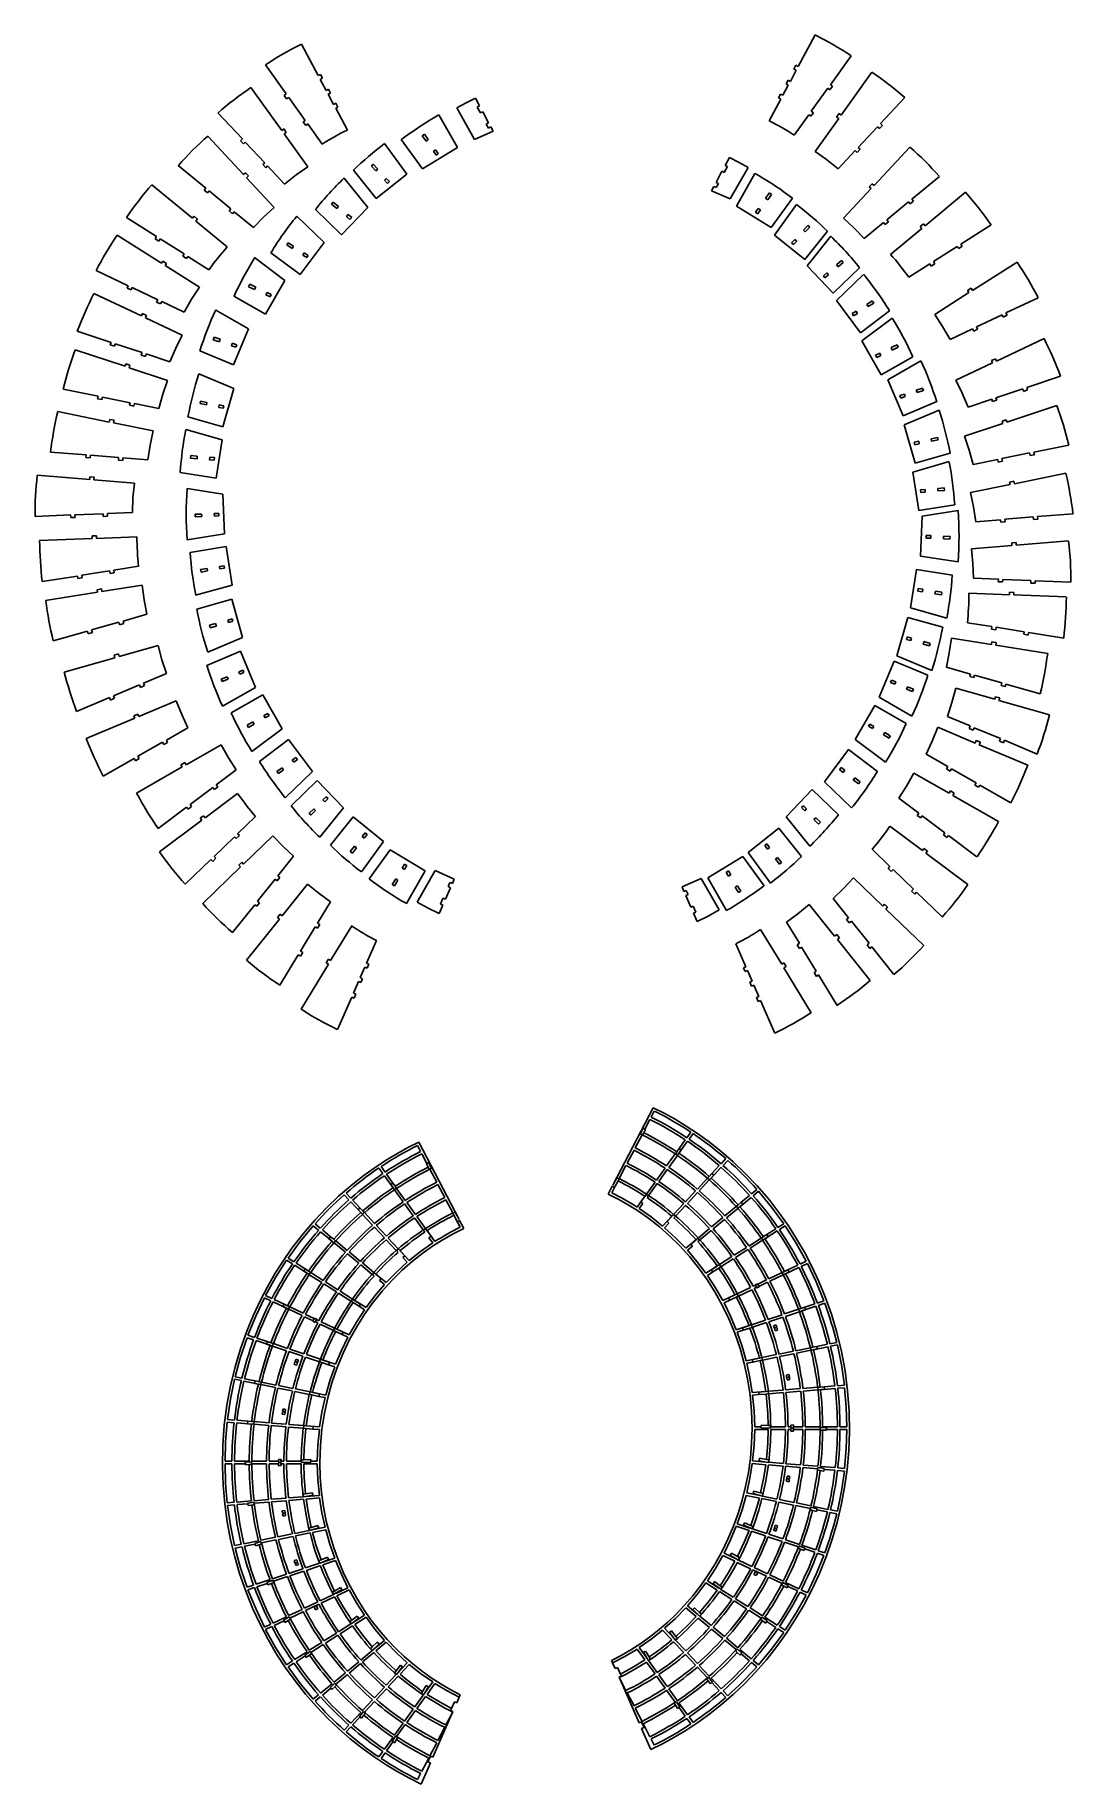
# Model space of a CAD drawing. Extents: x -430 to 768, y -855 to 1164.
import ezdxf

# ---------------------------------------------------------------- set-up
doc = ezdxf.new("R2010")
doc.units = 0
doc.layers.get('0').update_dxf_attribs({"linetype": 'CONTINUOUS'})

msp = doc.modelspace()

# ---------------------------------------------------------------- linework, layer by layer
at = {"color": 7, "linetype": 'CONTINUOUS'}
for p, q in [((-102.9, 1116.9), (-122.3, 1153.2)), ((451, 1127.4), (470.5, 1163.8)), ((512.1, 1139.7), (488.1, 1106.3)), ((-163.9, 1129.2), (-140, 1095.8)), ((-102.9, 1116.9), (-100.3, 1118.3)), ((-97.9, 1113.9), (-100.6, 1112.4)), ((-93.7, 1099.7), (-100.6, 1112.4)), ((-100.3, 1118.3), (-97.9, 1113.9)), ((439.2, 1111.7), (436.9, 1107.3)), ((441.9, 1110.2), (439.2, 1111.7)), ((441.9, 1110.2), (448.7, 1123)), ((448.4, 1128.8), (446, 1124.4)), ((446, 1124.4), (448.7, 1123)), ((451, 1127.4), (448.4, 1128.8)), ((500.6, 1071.4), (536, 1120.7)), ((-145.2, 1053.7), (-180.6, 1103)), ((-142.4, 1094), (-140, 1095.8)), ((-139.5, 1090), (-142.4, 1094)), ((-137.1, 1091.7), (-139.5, 1090)), ((-137.1, 1091.7), (-118, 1065.2)), ((-93.7, 1099.7), (-91.1, 1101.1)), ((-88.7, 1096.7), (-91.4, 1095.3)), ((-85.2, 1083.6), (-91.4, 1095.3)), ((-91.1, 1101.1), (-88.7, 1096.7)), ((78.4, 1091), (83.3, 1081.8)), ((430.6, 1095.6), (428.3, 1091.2)), ((428.3, 1091.2), (430.9, 1089.8)), ((433.3, 1094.2), (430.6, 1095.6)), ((433.3, 1094.2), (439.5, 1105.8)), ((436.9, 1107.3), (439.5, 1105.8)), ((485.2, 1102.3), (466.1, 1075.7)), ((485.2, 1102.3), (487.6, 1100.5)), ((487.6, 1100.5), (490.5, 1104.6)), ((490.5, 1104.6), (488.1, 1106.3)), ((574, 1091.5), (545.9, 1061.5)), ((-218.7, 1073.8), (-190.6, 1043.8)), ((-85.2, 1083.6), (-82.5, 1085)), ((-80.2, 1080.6), (-82.8, 1079.2)), ((-69.3, 1054), (-82.8, 1079.2)), ((-82.5, 1085), (-80.2, 1080.6)), ((36.2, 1071.6), (57.6, 1033.8)), ((77.4, 1043.2), (56.8, 1079.6)), ((83.3, 1081.8), (80.6, 1080.4)), ((80.6, 1080.4), (84.1, 1073.8)), ((84.1, 1073.8), (86.8, 1075.2)), ((86.8, 1075.2), (93.7, 1062.3)), ((417.4, 1064.6), (430.9, 1089.8)), ((463.2, 1071.7), (446.4, 1048.3)), ((463.2, 1071.7), (465.6, 1069.9)), ((465.6, 1069.9), (468.5, 1074)), ((468.5, 1074), (466.1, 1075.7)), ((498.1, 1073.1), (495.2, 1069.1)), ((500.6, 1071.4), (498.1, 1073.1)), ((-145.2, 1053.7), (-142.8, 1055.4)), ((-142.8, 1055.4), (-139.9, 1051.4)), ((-139.9, 1051.4), (-142.3, 1049.6)), ((-115, 1011.6), (-142.3, 1049.6)), ((-120.4, 1063.4), (-118, 1065.2)), ((-117.5, 1059.4), (-120.4, 1063.4)), ((-115.1, 1061.1), (-117.5, 1059.4)), ((-115.1, 1061.1), (-98.3, 1037.8)), ((98.8, 1052.7), (77.4, 1043.2)), ((93.7, 1062.3), (91, 1060.9)), ((91, 1060.9), (93.5, 1056.2)), ((93.5, 1056.2), (96.2, 1057.7)), ((96.2, 1057.7), (98.8, 1052.7)), ((470.4, 1029.3), (497.7, 1067.3)), ((495.2, 1069.1), (497.7, 1067.3)), ((542.5, 1057.8), (520.2, 1033.9)), ((542.5, 1057.8), (544.7, 1055.8)), ((544.7, 1055.8), (548.1, 1059.4)), ((548.1, 1059.4), (545.9, 1061.5)), ((-189.1, 1002.7), (-230.6, 1047)), ((-192.8, 1041.7), (-190.6, 1043.8)), ((-189.3, 1038.1), (-192.8, 1041.7)), ((-187.2, 1040.1), (-189.3, 1038.1)), ((-187.2, 1040.1), (-164.8, 1016.3)), ((-26.5, 1038.4), (-0.9, 1003.2)), ((17.4, 1009.4), (-7.1, 1043.1)), ((19.5, 1049.2), (17, 1047.4)), ((17, 1047.4), (21.4, 1041.3)), ((57.6, 1033.8), (17.4, 1009.4)), ((23.8, 1043.1), (19.5, 1049.2)), ((21.4, 1041.3), (23.8, 1043.1)), ((32.3, 1031.2), (29.9, 1029.5)), ((29.9, 1029.5), (33, 1025.2)), ((35.4, 1026.9), (32.3, 1031.2)), ((516.8, 1030.3), (497.1, 1009.3)), ((516.8, 1030.3), (518.9, 1028.2)), ((518.9, 1028.2), (522.4, 1031.9)), ((522.4, 1031.9), (520.2, 1033.9)), ((538.5, 990.1), (580, 1034.4)), ((-264.5, 1013.2), (-232.8, 987)), ((-167, 1014.2), (-164.8, 1016.3)), ((-163.6, 1010.6), (-167, 1014.2)), ((-161.4, 1012.6), (-163.6, 1010.6)), ((-161.4, 1012.6), (-141.8, 991.6)), ((-39.5, 1014.5), (-41.7, 1012.4)), ((-41.7, 1012.4), (-36.6, 1007)), ((-34.4, 1009), (-39.5, 1014.5)), ((33, 1025.2), (35.4, 1026.9)), ((369.3, 1011.8), (365.7, 1005.2)), ((371.5, 1022.3), (366.6, 1013.2)), ((366.6, 1013.2), (369.3, 1011.8)), ((372.5, 974.6), (393.1, 1010.9)), ((-248.1, 952.2), (-294.9, 990.9)), ((-189.1, 1002.7), (-186.9, 1004.7)), ((-186.9, 1004.7), (-183.5, 1001.1)), ((-183.5, 1001.1), (-185.7, 999)), ((-153.7, 964.8), (-185.7, 999)), ((-73, 998.7), (-45.6, 964.6)), ((-36.1, 975), (-62.3, 1007.7)), ((-36.6, 1007), (-34.4, 1009)), ((-0.9, 1003.2), (-36.1, 975)), ((-24.4, 998.3), (-26.6, 996.3)), ((-26.6, 996.3), (-23, 992.4)), ((-20.8, 994.5), (-24.4, 998.3)), ((-23, 992.4), (-20.8, 994.5)), ((363, 1006.6), (356.2, 993.7)), ((356.2, 993.7), (358.8, 992.3)), ((358.8, 992.3), (356.3, 987.6)), ((365.7, 1005.2), (363, 1006.6)), ((401, 1003.9), (379.6, 966.2)), ((536.3, 992.1), (532.9, 988.5)), ((538.5, 990.1), (536.3, 992.1)), ((613.9, 1000.6), (582.2, 974.4)), ((-234.7, 984.7), (-232.8, 987)), ((-230.9, 981.5), (-234.7, 984.7)), ((-228.9, 983.8), (-230.9, 981.5)), ((-228.9, 983.8), (-203.8, 963)), ((-85.6, 970.7), (-87.5, 968.4)), ((-79.8, 966), (-85.6, 970.7)), ((353.7, 989), (351, 984)), ((351, 984), (372.5, 974.6)), ((356.3, 987.6), (353.7, 989)), ((413.4, 975.5), (417.8, 981.5)), ((415.8, 973.7), (413.4, 975.5)), ((420.2, 979.8), (415.8, 973.7)), ((417.8, 981.5), (420.2, 979.8)), ((419.8, 941.7), (444.3, 975.4)), ((503.1, 952.2), (535.1, 986.4)), ((532.9, 988.5), (535.1, 986.4)), ((578.3, 971.3), (553.2, 950.4)), ((578.3, 971.3), (580.3, 968.9)), ((580.3, 968.9), (584.1, 972.1)), ((584.1, 972.1), (582.2, 974.4)), ((597.4, 943.5), (644.2, 982.2)), ((-324.2, 953.2), (-289.5, 931.2)), ((-248.1, 952.2), (-246.2, 954.5)), ((-246.2, 954.5), (-242.3, 951.3)), ((-242.3, 951.3), (-244.2, 949)), ((-208.2, 919.2), (-244.2, 949)), ((-205.7, 960.7), (-203.8, 963)), ((-201.8, 957.5), (-205.7, 960.7)), ((-199.9, 959.8), (-201.8, 957.5)), ((-199.9, 959.8), (-177.8, 941.5)), ((-127.8, 954.7), (-96.3, 924.3)), ((-76, 933.2), (-106.2, 962.4)), ((-87.5, 968.4), (-81.7, 963.6)), ((-81.7, 963.6), (-79.8, 966)), ((-45.6, 964.6), (-76, 933.2)), ((-68.6, 956.6), (-70.5, 954.3)), ((-70.5, 954.3), (-66.4, 950.9)), ((-64.4, 953.2), (-68.6, 956.6)), ((-66.4, 950.9), (-64.4, 953.2)), ((379.6, 966.2), (419.8, 941.7)), ((401.8, 959.3), (404.9, 963.6)), ((404.2, 957.5), (401.8, 959.3)), ((407.3, 961.8), (404.2, 957.5)), ((404.9, 963.6), (407.3, 961.8)), ((449.2, 968), (423.5, 932.8)), ((555.1, 948.1), (553.2, 950.4)), ((-283.8, 900.4), (-335, 932.9)), ((-291.1, 928.6), (-289.5, 931.2)), ((-286.9, 926), (-291.1, 928.6)), ((-285.3, 928.5), (-286.9, 926)), ((-285.3, 928.5), (-257.7, 911)), ((423.5, 932.8), (458.7, 904.6)), ((457, 938.6), (462.2, 944)), ((459.2, 936.5), (457, 938.6)), ((458.7, 904.6), (484.9, 937.3)), ((464.4, 942), (459.2, 936.5)), ((488.6, 931.4), (461.2, 897.3)), ((462.2, 944), (464.4, 942)), ((549.3, 947.2), (527.1, 928.9)), ((549.3, 947.2), (551.2, 944.9)), ((551.2, 944.9), (555.1, 948.1)), ((557.5, 910.5), (593.6, 940.3)), ((595.5, 945.8), (591.7, 942.7)), ((591.7, 942.7), (593.6, 940.3)), ((597.4, 943.5), (595.5, 945.8)), ((673.5, 944.5), (638.8, 922.5)), ((-259.3, 908.4), (-257.7, 911)), ((-255.1, 905.8), (-259.3, 908.4)), ((-253.4, 908.3), (-255.1, 905.8)), ((-253.4, 908.3), (-229.2, 892.9)), ((-124, 887.3), (-157.7, 912.5)), ((-137.7, 924), (-139.3, 921.5)), ((-139.3, 921.5), (-133, 917.5)), ((-131.4, 920), (-137.7, 924)), ((-133, 917.5), (-131.4, 920)), ((-96.3, 924.3), (-124, 887.3)), ((-119.1, 912.2), (-120.7, 909.6)), ((-120.7, 909.6), (-116.2, 906.8)), ((-114.6, 909.3), (-119.1, 912.2)), ((-116.2, 906.8), (-114.6, 909.3)), ((443.4, 924), (447.1, 927.9)), ((445.6, 922), (443.4, 924)), ((449.3, 925.8), (445.6, 922)), ((447.1, 927.9), (449.3, 925.8)), ((634.6, 919.8), (607, 902.3)), ((634.6, 919.8), (636.2, 917.3)), ((636.2, 917.3), (640.4, 920)), ((640.4, 920), (638.8, 922.5)), ((-359.4, 891.9), (-322.2, 874.4)), ((-283.8, 900.4), (-282.2, 902.9)), ((-282.2, 902.9), (-278, 900.2)), ((-278, 900.2), (-279.6, 897.7)), ((-240, 872.6), (-279.6, 897.7)), ((-176.4, 906.8), (-141.4, 880.6)), ((461.2, 897.3), (491.5, 865.9)), ((480, 885.9), (484.1, 889.3)), ((484.1, 889.3), (486, 887)), ((491.5, 865.9), (521.8, 895.1)), ((495.3, 898.6), (501.1, 903.4)), ((497.2, 896.3), (495.3, 898.6)), ((503, 901.1), (497.2, 896.3)), ((501.1, 903.4), (503, 901.1)), ((602.8, 899.6), (578.5, 884.2)), ((602.8, 899.6), (604.4, 897.1)), ((604.4, 897.1), (608.6, 899.8)), ((608.6, 899.8), (607, 902.3)), ((652.3, 869), (703.6, 901.6)), ((-323.5, 871.6), (-322.2, 874.4)), ((-319, 869.5), (-323.5, 871.6)), ((-317.7, 872.2), (-319, 869.5)), ((-317.7, 872.2), (-288.2, 858.2)), ((-182, 876), (-183.3, 873.3)), ((-183.3, 873.3), (-176.5, 870.1)), ((-175.2, 872.8), (-182, 876)), ((-176.5, 870.1), (-175.2, 872.8)), ((-141.4, 880.6), (-163.8, 841.5)), ((481.9, 883.6), (480, 885.9)), ((486, 887), (481.9, 883.6)), ((526.5, 887.5), (495.1, 857.2)), ((650.7, 871.6), (646.5, 868.9)), ((646.5, 868.9), (648.1, 866.4)), ((652.3, 869), (650.7, 871.6)), ((-307, 839.6), (-361.9, 865.5)), ((-289.5, 855.5), (-288.2, 858.2)), ((-284.9, 853.4), (-289.5, 855.5)), ((-283.7, 856.1), (-284.9, 853.4)), ((-283.7, 856.1), (-257.7, 843.8)), ((-163.8, 841.5), (-200.3, 862.3)), ((-162, 866.5), (-163.3, 863.8)), ((-163.3, 863.8), (-158.5, 861.6)), ((-157.2, 864.3), (-162, 866.5)), ((-158.5, 861.6), (-157.2, 864.3)), ((495.1, 857.2), (522.8, 820.1)), ((530.1, 852.9), (536.5, 856.9)), ((531.8, 850.3), (530.1, 852.9)), ((538.1, 854.3), (531.8, 850.3)), ((536.5, 856.9), (538.1, 854.3)), ((608.6, 841.3), (648.1, 866.4)), ((728, 860.6), (690.8, 843)), ((-307, 839.6), (-305.8, 842.3)), ((-305.8, 842.3), (-301.2, 840.1)), ((-301.2, 840.1), (-302.5, 837.4)), ((-260.2, 817.4), (-302.5, 837.4)), ((-221.3, 846.3), (-183.3, 824.7)), ((513.3, 842.2), (517.8, 845)), ((514.9, 839.6), (513.3, 842.2)), ((519.4, 842.5), (514.9, 839.6)), ((517.8, 845), (519.4, 842.5)), ((522.8, 820.1), (556.4, 845.3)), ((559.5, 836.9), (524.5, 810.8)), ((686.3, 840.9), (656.7, 826.9)), ((686.3, 840.9), (687.6, 838.2)), ((687.6, 838.2), (692.1, 840.3)), ((692.1, 840.3), (690.8, 843)), ((-381.1, 822), (-342, 809)), ((-343, 806.2), (-342, 809)), ((-337.3, 807.5), (-338.2, 804.6)), ((-337.3, 807.5), (-306.3, 797.2)), ((-223.1, 815), (-224.1, 812.1)), ((-224.1, 812.1), (-217, 809.8)), ((-216, 812.6), (-223.1, 815)), ((-217, 809.8), (-216, 812.6)), ((-202.2, 808), (-203.1, 805.1)), ((-197.1, 806.3), (-202.2, 808)), ((-183.3, 824.7), (-200.8, 783)), ((524.5, 810.8), (546.9, 771.6)), ((652.2, 824.8), (626.2, 812.5)), ((652.2, 824.8), (653.5, 822.1)), ((653.5, 822.1), (658, 824.2)), ((658, 824.2), (656.7, 826.9)), ((679.9, 787.5), (734.7, 813.4)), ((-326, 781.4), (-383.6, 800.5)), ((-338.2, 804.6), (-343, 806.2)), ((-307.2, 794.3), (-306.3, 797.2)), ((-302.5, 792.7), (-307.2, 794.3)), ((-301.5, 795.6), (-302.5, 792.7)), ((-301.5, 795.6), (-274.2, 786.5)), ((-200.8, 783), (-239.6, 799.3)), ((-203.1, 805.1), (-198.1, 803.5)), ((-198.1, 803.5), (-197.1, 806.3)), ((540.3, 794.4), (545.1, 796.7)), ((541.6, 791.7), (540.3, 794.4)), ((546.4, 794), (541.6, 791.7)), ((545.1, 796.7), (546.4, 794)), ((546.9, 771.6), (583.4, 792.5)), ((592.6, 787.6), (554.6, 765.9)), ((558.3, 803), (565.1, 806.2)), ((559.6, 800.2), (558.3, 803)), ((566.4, 803.5), (559.6, 800.2)), ((565.1, 806.2), (566.4, 803.5)), ((678.6, 790.2), (674.1, 788)), ((674.1, 788), (675.4, 785.3)), ((679.9, 787.5), (678.6, 790.2)), ((-326, 781.4), (-325, 784.2)), ((-325, 784.2), (-320.3, 782.6)), ((-320.3, 782.6), (-321.2, 779.8)), ((-276.8, 765), (-321.2, 779.8)), ((-240.8, 772.8), (-200.4, 755.9)), ((633, 765.3), (675.4, 785.3)), ((753.9, 769.9), (714.9, 756.9)), ((-397.3, 755), (-357, 746.8)), ((-357.6, 743.9), (-357, 746.8)), ((-200.4, 755.9), (-213, 711.6)), ((554.6, 765.9), (572.1, 724.3)), ((568.4, 747.6), (573.5, 749.3)), ((569.4, 744.7), (568.4, 747.6)), ((573.5, 749.3), (574.4, 746.4)), ((587.3, 753.9), (594.5, 756.2)), ((588.3, 751), (587.3, 753.9)), ((595.4, 753.4), (588.3, 751)), ((594.5, 756.2), (595.4, 753.4)), ((710.1, 755.3), (679.1, 745.1)), ((710.1, 755.3), (711.1, 752.5)), ((711.1, 752.5), (715.8, 754.1)), ((715.8, 754.1), (714.9, 756.9)), ((-344.2, 717.1), (-403.7, 729.2)), ((-352.7, 742.9), (-357.6, 743.9)), ((-352.1, 745.8), (-352.7, 742.9)), ((-352.1, 745.8), (-320.1, 739.3)), ((-320.7, 736.4), (-320.1, 739.3)), ((-315.8, 735.4), (-320.7, 736.4)), ((-315.2, 738.3), (-315.8, 735.4)), ((-315.2, 738.3), (-287, 732.6)), ((-238.8, 741.3), (-239.4, 738.4)), ((-239.4, 738.4), (-232.1, 736.9)), ((-231.5, 739.8), (-238.8, 741.3)), ((-232.1, 736.9), (-231.5, 739.8)), ((-217.2, 736.9), (-217.8, 734)), ((-217.8, 734), (-212.6, 732.9)), ((-212, 735.9), (-217.2, 736.9)), ((-212.6, 732.9), (-212, 735.9)), ((574.4, 746.4), (569.4, 744.7)), ((572.1, 724.3), (610.9, 740.6)), ((613.7, 730.8), (573.4, 713.9)), ((674.4, 743.5), (647.1, 734.4)), ((674.4, 743.5), (675.3, 740.6)), ((675.3, 740.6), (680.1, 742.2)), ((680.1, 742.2), (679.1, 745.1)), ((691.9, 716.9), (749.6, 736)), ((-344.2, 717.1), (-343.6, 720.1)), ((-343.6, 720.1), (-338.7, 719.1)), ((-338.7, 719.1), (-339.3, 716.1)), ((-293.4, 706.8), (-339.3, 716.1)), ((-255.9, 708.6), (-213.9, 696.6)), ((-213, 711.6), (-253.4, 723.1)), ((573.4, 713.9), (585.9, 669.6)), ((642.8, 700.6), (687.2, 715.3)), ((691, 719.8), (686.3, 718.2)), ((686.3, 718.2), (687.2, 715.3)), ((691.9, 716.9), (691, 719.8)), ((-213.9, 696.6), (-220.9, 652.4)), ((584.9, 693.8), (590.1, 694.9)), ((585.5, 690.9), (584.9, 693.8)), ((590.7, 692), (585.5, 690.9)), ((590.1, 694.9), (590.7, 692)), ((604.4, 697.8), (611.8, 699.3)), ((605, 694.9), (604.4, 697.8)), ((612.4, 696.4), (605, 694.9)), ((611.8, 699.3), (612.4, 696.4)), ((763.3, 690.5), (723, 682.4)), ((-411.9, 682.4), (-370.9, 679.1)), ((-371.2, 676.1), (-370.9, 679.1)), ((-366.2, 675.7), (-371.2, 676.1)), ((-365.9, 678.7), (-366.2, 675.7)), ((-365.9, 678.7), (-333.4, 676.1)), ((-333.6, 673.1), (-333.4, 676.1)), ((-328.6, 672.7), (-333.6, 673.1)), ((-328.4, 675.7), (-328.6, 672.7)), ((-328.4, 675.7), (-299.7, 673.4)), ((-250.1, 678.3), (-250.4, 675.3)), ((-250.4, 675.3), (-242.9, 674.7)), ((-242.7, 677.7), (-250.1, 678.3)), ((-242.9, 674.7), (-242.7, 677.7)), ((-228.1, 676.5), (-228.4, 673.5)), ((-228.4, 673.5), (-223.1, 673.1)), ((-222.8, 676), (-228.1, 676.5)), ((-223.1, 673.1), (-222.8, 676)), ((625.2, 671.4), (583.2, 659.4)), ((585.9, 669.6), (626.3, 681.1)), ((681.2, 673.9), (653, 668.2)), ((681.2, 673.9), (681.8, 670.9)), ((681.8, 670.9), (686.7, 671.9)), ((718.1, 681.4), (686.1, 674.9)), ((686.7, 671.9), (686.1, 674.9)), ((718.1, 681.4), (718.7, 678.4)), ((718.7, 678.4), (723.6, 679.4)), ((723.6, 679.4), (723, 682.4)), ((-366.8, 650.7), (-427.3, 655.6)), ((-366.8, 650.7), (-366.6, 653.7)), ((-366.6, 653.7), (-361.6, 653.3)), ((-361.6, 653.3), (-361.9, 650.3)), ((-315.2, 646.5), (-361.9, 650.3)), ((-220.9, 652.4), (-262.4, 658.9)), ((583.2, 659.4), (590.2, 615.1)), ((699.9, 648.8), (695, 647.8)), ((695, 647.8), (695.6, 644.9)), ((700.5, 645.9), (699.9, 648.8)), ((700.5, 645.9), (760, 657.9)), ((-213, 634), (-254.4, 640.5)), ((-211.2, 587.9), (-213, 634)), ((592.1, 638.8), (597.4, 639.3)), ((592.4, 635.8), (592.1, 638.8)), ((597.7, 636.3), (592.4, 635.8)), ((597.4, 639.3), (597.7, 636.3)), ((612, 640.4), (619.4, 641)), ((612.2, 637.5), (612, 640.4)), ((619.7, 638.1), (612.2, 637.5)), ((619.4, 641), (619.7, 638.1)), ((649.7, 635.6), (695.6, 644.9)), ((-429.9, 608.2), (-388.8, 609.8)), ((-388.7, 606.8), (-388.8, 609.8)), ((-383.7, 607), (-388.7, 606.8)), ((-383.8, 610), (-351.2, 611.2)), ((-383.8, 610), (-383.7, 607)), ((-351.1, 608.2), (-351.2, 611.2)), ((-346.1, 608.4), (-351.1, 608.2)), ((-346.2, 611.4), (-317.5, 612.5)), ((-346.2, 611.4), (-346.1, 608.4)), ((-237.6, 610.9), (-245.1, 610.6)), ((-245.1, 610.6), (-245, 607.6)), ((-245, 607.6), (-237.5, 607.9)), ((-237.5, 607.9), (-237.6, 610.9)), ((-217.7, 611.7), (-223, 611.5)), ((-223, 611.5), (-222.9, 608.5)), ((-222.9, 608.5), (-217.6, 608.7)), ((-217.6, 608.7), (-217.7, 611.7)), ((590.2, 615.1), (631.7, 621.7)), ((592.3, 562.4), (594.1, 608.5)), ((594.1, 608.5), (635.5, 615)), ((722.2, 607.5), (689.6, 604.8)), ((722.2, 607.5), (722.4, 604.5)), ((768.2, 611.2), (727.2, 607.9)), ((727.4, 604.9), (727.2, 607.9)), ((-364.1, 585.7), (-359.1, 585.8)), ((-364, 582.7), (-364.1, 585.7)), ((-359.1, 585.8), (-359, 582.8)), ((-254.4, 581.1), (-211.2, 587.9)), ((598.7, 583.2), (598.8, 586.2)), ((598.8, 586.2), (604.1, 586)), ((604.1, 586), (604, 583)), ((618.6, 582.4), (618.7, 585.4)), ((618.7, 585.4), (626.2, 585.1)), ((684.6, 604.4), (656, 602.1)), ((684.6, 604.4), (684.9, 601.4)), ((684.9, 601.4), (689.9, 601.8)), ((689.9, 601.8), (689.6, 604.8)), ((722.4, 604.5), (727.4, 604.9)), ((-364, 582.7), (-424.6, 580.3)), ((-312.2, 584.7), (-359, 582.8)), ((-209.4, 573.3), (-250.9, 566.7)), ((-202.4, 529), (-209.4, 573.3)), ((604, 583), (598.7, 583.2)), ((626.1, 582.1), (618.6, 582.4)), ((626.2, 585.1), (626.1, 582.1)), ((651, 570.8), (697.6, 574.6)), ((702.4, 578), (697.4, 577.6)), ((697.4, 577.6), (697.6, 574.6)), ((702.6, 575), (702.4, 578)), ((702.6, 575), (763.1, 579.8)), ((-376, 540.2), (-343.8, 545.3)), ((-343.3, 542.3), (-343.8, 545.3)), ((-338.8, 546.1), (-310.4, 550.6)), ((-338.8, 546.1), (-338.4, 543.1)), ((-231.3, 548.2), (-238.7, 547)), ((-238.7, 547), (-238.2, 544)), ((-238.2, 544), (-230.8, 545.2)), ((-230.8, 545.2), (-231.3, 548.2)), ((-211.6, 551.3), (-216.8, 550.5)), ((-216.8, 550.5), (-216.4, 547.5)), ((-216.4, 547.5), (-211.1, 548.3)), ((-211.1, 548.3), (-211.6, 551.3)), ((580.4, 502.6), (587.4, 546.9)), ((587.4, 546.9), (628.9, 540.3)), ((635.5, 555.6), (592.3, 562.4)), ((-421.6, 533), (-381, 539.4)), ((-380.5, 536.4), (-381, 539.4)), ((-375.6, 537.2), (-380.5, 536.4)), ((-376, 540.2), (-375.6, 537.2)), ((-306.4, 528.8), (-352.7, 521.5)), ((-338.4, 543.1), (-343.3, 542.3)), ((-244.5, 517.1), (-202.4, 529)), ((589.1, 522), (589.6, 524.9)), ((589.6, 524.9), (594.9, 524.1)), ((682, 535.7), (653.2, 536.8)), ((682, 535.7), (681.8, 532.7)), ((681.8, 532.7), (686.8, 532.5)), ((686.8, 532.5), (687, 535.5)), ((719.6, 534.2), (687, 535.5)), ((719.6, 534.2), (719.5, 531.2)), ((719.5, 531.2), (724.5, 531)), ((724.5, 531), (724.6, 534)), ((765.7, 532.4), (724.6, 534)), ((-357.6, 520.7), (-417.6, 511.2)), ((-358.1, 523.6), (-353.2, 524.4)), ((-357.6, 520.7), (-358.1, 523.6)), ((-353.2, 524.4), (-352.7, 521.5)), ((-202.9, 512.6), (-243.3, 501.1)), ((-190.3, 468.3), (-202.9, 512.6)), ((594.4, 521.1), (589.1, 522)), ((594.9, 524.1), (594.4, 521.1)), ((608.8, 518.9), (609.3, 521.8)), ((616.2, 517.7), (608.8, 518.9)), ((609.3, 521.8), (616.7, 520.6)), ((616.7, 520.6), (616.2, 517.7)), ((648, 519.5), (694.8, 517.7)), ((694.9, 520.7), (694.8, 517.7)), ((699.9, 520.5), (694.9, 520.7)), ((699.8, 517.5), (699.9, 520.5)), ((699.8, 517.5), (760.4, 515.2)), ((-364.6, 477.1), (-333.1, 486)), ((-332.3, 483.1), (-333.1, 486)), ((-327.5, 484.5), (-332.3, 483.1)), ((-328.3, 487.4), (-300.7, 495.3)), ((-328.3, 487.4), (-327.5, 484.5)), ((-221.4, 484.6), (-228.6, 482.5)), ((-220.6, 481.7), (-221.4, 484.6)), ((-202.3, 490), (-207.4, 488.5)), ((-207.4, 488.5), (-206.6, 485.7)), ((-206.6, 485.7), (-201.4, 487.1)), ((-201.4, 487.1), (-202.3, 490)), ((564.9, 447.4), (577.5, 491.7)), ((577.5, 491.7), (617.8, 480.2)), ((622.5, 490.7), (580.4, 502.6)), ((674.6, 481), (646.2, 485.5)), ((-408.9, 464.5), (-369.4, 475.7)), ((-368.5, 472.8), (-369.4, 475.7)), ((-363.7, 474.2), (-368.5, 472.8)), ((-364.6, 477.1), (-363.7, 474.2)), ((-230.6, 451.4), (-190.3, 468.3)), ((-228.6, 482.5), (-227.8, 479.6)), ((-227.8, 479.6), (-220.6, 481.7)), ((576, 466.2), (576.8, 469.1)), ((581.1, 464.8), (576, 466.2)), ((576.8, 469.1), (581.9, 467.7)), ((581.9, 467.7), (581.1, 464.8)), ((627.8, 467.7), (674.1, 460.4)), ((674.6, 481), (674.1, 478)), ((674.1, 478), (679.1, 477.2)), ((679.1, 477.2), (679.5, 480.2)), ((711.8, 475.1), (679.5, 480.2)), ((711.8, 475.1), (711.4, 472.1)), ((711.4, 472.1), (716.3, 471.3)), ((716.3, 471.3), (716.8, 474.3)), ((757.4, 467.8), (716.8, 474.3)), ((-337.7, 445.1), (-396.1, 428.5)), ((-338.5, 448), (-333.7, 449.4)), ((-337.7, 445.1), (-338.5, 448)), ((-333.7, 449.4), (-332.9, 446.5)), ((-287.9, 459.3), (-332.9, 446.5)), ((-192.9, 452.6), (-231.7, 436.3)), ((-175.4, 410.9), (-192.9, 452.6)), ((605.2, 430.5), (564.9, 447.4)), ((595.2, 460.8), (596, 463.7)), ((602.4, 458.7), (595.2, 460.8)), ((596, 463.7), (603.2, 461.6)), ((603.2, 461.6), (602.4, 458.7)), ((674.6, 463.4), (674.1, 460.4)), ((679.5, 462.6), (674.6, 463.4)), ((679, 459.6), (679.5, 462.6)), ((679, 459.6), (739, 450.1)), ((-304.6, 415.6), (-278.1, 426.8)), ((-189.8, 430.9), (-194.8, 428.9)), ((-194.8, 428.9), (-193.6, 426.1)), ((-193.6, 426.1), (-188.7, 428.1)), ((-188.7, 428.1), (-189.8, 430.9)), ((544.3, 399.4), (561.8, 441)), ((561.8, 441), (600.5, 424.8)), ((649.7, 426.3), (622.1, 434.2)), ((649.7, 426.3), (648.9, 423.4)), ((653.7, 422.1), (654.5, 425)), ((685.9, 416), (654.5, 425)), ((-339.4, 401.1), (-309.2, 413.7)), ((-308.1, 410.9), (-309.2, 413.7)), ((-303.5, 412.9), (-308.1, 410.9)), ((-304.6, 415.6), (-303.5, 412.9)), ((-208.2, 423.2), (-215.1, 420.3)), ((-215.1, 420.3), (-214, 417.5)), ((-214, 417.5), (-207, 420.4)), ((-213.4, 389.3), (-175.4, 410.9)), ((-207, 420.4), (-208.2, 423.2)), ((557.5, 416.6), (558.7, 419.3)), ((562.5, 414.5), (557.5, 416.6)), ((558.7, 419.3), (563.6, 417.3)), ((563.6, 417.3), (562.5, 414.5)), ((575.9, 408.9), (577.1, 411.6)), ((582.8, 406), (575.9, 408.9)), ((577.1, 411.6), (584, 408.7)), ((584, 408.7), (582.8, 406)), ((632.8, 410), (677.9, 397.2)), ((648.9, 423.4), (653.7, 422.1)), ((685.9, 416), (685.1, 413.1)), ((685.1, 413.1), (689.9, 411.8)), ((689.9, 411.8), (690.8, 414.7)), ((730.3, 403.4), (690.8, 414.7)), ((-381.9, 383.2), (-344, 399.1)), ((-342.8, 396.3), (-344, 399.1)), ((-338.2, 398.3), (-342.8, 396.3)), ((-339.4, 401.1), (-338.2, 398.3)), ((-267, 395.3), (-310.1, 377.2)), ((-167, 402.2), (-203.5, 381.4)), ((-144.6, 363), (-167, 402.2)), ((516.9, 350.7), (539.3, 389.9)), ((539.3, 389.9), (575.7, 369)), ((582.3, 377.7), (544.3, 399.4)), ((678.7, 400), (677.9, 397.2)), ((683.5, 398.7), (678.7, 400)), ((682.7, 395.8), (683.5, 398.7)), ((682.7, 395.8), (741.1, 379.2)), ((-314.7, 375.2), (-370.7, 351.7)), ((-315.9, 378), (-311.3, 379.9)), ((-314.7, 375.2), (-315.9, 378)), ((-311.3, 379.9), (-310.1, 377.2)), ((-278.3, 350), (-253.4, 364.2)), ((-178.5, 371), (-185, 367.3)), ((-185, 367.3), (-183.6, 364.7)), ((-183.6, 364.7), (-177, 368.4)), ((-177, 368.4), (-178.5, 371)), ((-161.2, 380.9), (-165.9, 378.3)), ((-165.9, 378.3), (-164.4, 375.7)), ((-164.4, 375.7), (-159.7, 378.3)), ((-159.7, 378.3), (-161.2, 380.9)), ((532, 366), (533.5, 368.6)), ((536.6, 363.3), (532, 366)), ((533.5, 368.6), (538.1, 365.9)), ((538.1, 365.9), (536.6, 363.3)), ((612.2, 364.8), (655.4, 346.6)), ((649.6, 366.3), (623.1, 377.4)), ((649.6, 366.3), (648.4, 363.5)), ((648.4, 363.5), (653, 361.6)), ((653, 361.6), (654.2, 364.3)), ((684.3, 351.7), (654.2, 364.3)), ((-311.1, 331.3), (-282.7, 347.5)), ((-281.2, 344.9), (-282.7, 347.5)), ((-276.8, 347.4), (-281.2, 344.9)), ((-278.3, 350), (-276.8, 347.4)), ((-214.9, 344.7), (-255.6, 321.5)), ((-179.6, 336.9), (-144.6, 363)), ((-137.2, 350.7), (-170.8, 325.5)), ((-109.5, 313.7), (-137.2, 350.7)), ((551.9, 324.5), (516.9, 350.7)), ((549.3, 356.1), (550.8, 358.7)), ((555.8, 352.4), (549.3, 356.1)), ((550.8, 358.7), (557.3, 355)), ((557.3, 355), (555.8, 352.4)), ((656.5, 349.4), (655.4, 346.6)), ((661.2, 347.5), (656.5, 349.4)), ((660, 344.7), (661.2, 347.5)), ((660, 344.7), (715.9, 321.2)), ((684.3, 351.7), (683.2, 348.9)), ((683.2, 348.9), (687.8, 347)), ((687.8, 347), (688.9, 349.8)), ((726.8, 333.8), (688.9, 349.8)), ((-351.1, 308.4), (-315.4, 328.8)), ((-313.9, 326.2), (-315.4, 328.8)), ((-309.6, 328.7), (-313.9, 326.2)), ((-311.1, 331.3), (-309.6, 328.7)), ((-261.4, 321.6), (-257.1, 324.1)), ((-257.1, 324.1), (-255.6, 321.5)), ((-128.8, 330.1), (-133, 326.9)), ((-133, 326.9), (-131.2, 324.5)), ((-131.2, 324.5), (-127, 327.7)), ((-127, 327.7), (-128.8, 330.1)), ((481.2, 302), (508.9, 339)), ((508.9, 339), (542.5, 313.9)), ((623.6, 319.4), (598.6, 333.7)), ((-259.9, 319), (-312.6, 288.9)), ((-259.9, 319), (-261.4, 321.6)), ((-220.7, 298.4), (-197.7, 315.6)), ((-144.7, 318.1), (-150.7, 313.7)), ((-150.7, 313.7), (-148.9, 311.3)), ((-148.9, 311.3), (-142.9, 315.7)), ((-142.9, 315.7), (-144.7, 318.1)), ((-141, 283.3), (-109.5, 313.7)), ((-104.1, 303.4), (-134.4, 274.2)), ((-73.8, 272), (-104.1, 303.4)), ((498.6, 316), (500.4, 318.4)), ((502.9, 312.8), (498.6, 316)), ((500.4, 318.4), (504.7, 315.2)), ((504.7, 315.2), (502.9, 312.8)), ((514.6, 304.1), (516.4, 306.5)), ((520.6, 299.6), (514.6, 304.1)), ((516.4, 306.5), (522.4, 302)), ((584.4, 311.9), (625.1, 288.7)), ((623.6, 319.4), (622.1, 316.8)), ((622.1, 316.8), (626.4, 314.3)), ((626.4, 314.3), (627.9, 316.9)), ((656.3, 300.7), (627.9, 316.9)), ((-250.9, 275.8), (-224.7, 295.4)), ((-196, 288.5), (-233.5, 260.4)), ((-222.9, 293), (-224.7, 295.4)), ((-218.9, 296), (-222.9, 293)), ((-220.7, 298.4), (-218.9, 296)), ((-93.8, 284.7), (-97.6, 281)), ((-91.7, 282.5), (-93.8, 284.7)), ((436.9, 261.6), (467.2, 293)), ((467.2, 293), (497.5, 263.8)), ((512.6, 271.7), (481.2, 302)), ((522.4, 302), (520.6, 299.6)), ((590.2, 265.6), (567.2, 282.9)), ((626.6, 291.3), (625.1, 288.7)), ((630.9, 288.8), (626.6, 291.3)), ((629.4, 286.2), (630.9, 288.8)), ((629.4, 286.2), (682.1, 256.1)), ((656.3, 300.7), (654.8, 298.1)), ((654.8, 298.1), (659.2, 295.6)), ((659.2, 295.6), (660.6, 298.2)), ((696.3, 277.8), (660.6, 298.2)), ((-287.8, 248.2), (-254.9, 272.8)), ((-253.1, 270.4), (-254.9, 272.8)), ((-249.1, 273.4), (-253.1, 270.4)), ((-250.9, 275.8), (-249.1, 273.4)), ((-239.3, 259.9), (-235.3, 262.8)), ((-235.3, 262.8), (-233.5, 260.4)), ((-108.1, 270.8), (-113.5, 265.6)), ((-113.5, 265.6), (-111.4, 263.5)), ((-111.4, 263.5), (-106, 268.7)), ((-106, 268.7), (-108.1, 270.8)), ((-101.2, 237.9), (-73.8, 272)), ((-97.6, 281), (-95.5, 278.8)), ((-95.5, 278.8), (-91.7, 282.5)), ((454.8, 272.2), (456.9, 274.3)), ((458.6, 268.5), (454.8, 272.2)), ((456.9, 274.3), (460.7, 270.6)), ((460.7, 270.6), (458.6, 268.5)), ((590.2, 265.6), (588.4, 263.2)), ((588.4, 263.2), (592.4, 260.2)), ((592.4, 260.2), (594.2, 262.6)), ((620.4, 243), (594.2, 262.6)), ((-237.5, 257.5), (-286.1, 221.1)), ((-237.5, 257.5), (-239.3, 259.9)), ((-196.1, 241.9), (-175.4, 261.9)), ((-62.8, 261.3), (-89, 228.6)), ((-27.6, 233.1), (-62.8, 261.3)), ((-48.8, 243), (-52.2, 238.9)), ((-46.5, 241.1), (-48.8, 243)), ((393.4, 220.3), (428.6, 248.5)), ((428.6, 248.5), (454.8, 215.8)), ((464.3, 227.5), (436.9, 261.6)), ((469.1, 258.3), (471.2, 260.5)), ((474.5, 253.1), (469.1, 258.3)), ((471.2, 260.5), (476.6, 255.3)), ((476.6, 255.3), (474.5, 253.1)), ((556.8, 250.7), (594.3, 222.6)), ((620.4, 243), (618.6, 240.6)), ((-223.2, 215.7), (-199.7, 238.4)), ((-197.6, 236.3), (-199.7, 238.4)), ((-194, 239.8), (-197.6, 236.3)), ((-196.1, 241.9), (-194, 239.8)), ((-155.4, 239.6), (-189.1, 207)), ((-61.3, 227.5), (-66, 221.6)), ((-63.6, 219.7), (-58.9, 225.6)), ((-58.9, 225.6), (-61.3, 227.5)), ((-53.2, 197.9), (-27.6, 233.1)), ((-52.2, 238.9), (-49.8, 237)), ((-49.8, 237), (-46.5, 241.1)), ((-19.9, 223.5), (-44.4, 189.8)), ((20.3, 199), (-19.9, 223.5)), ((412.3, 228.3), (414.7, 230.2)), ((415.7, 224.1), (412.3, 228.3)), ((414.7, 230.2), (418, 226)), ((418, 226), (415.7, 224.1)), ((556.9, 204.1), (536.2, 224)), ((596.1, 225), (594.3, 222.6)), ((600.1, 222), (596.1, 225)), ((618.6, 240.6), (622.6, 237.6)), ((622.6, 237.6), (624.4, 240)), ((657.3, 215.4), (624.4, 240)), ((-256.4, 183.7), (-226.8, 212.3)), ((-192.6, 203.6), (-236.3, 161.4)), ((-224.7, 210.1), (-226.8, 212.3)), ((-221.1, 213.6), (-224.7, 210.1)), ((-223.2, 215.7), (-221.1, 213.6)), ((-194.7, 205.7), (-191.1, 209.2)), ((-192.6, 203.6), (-194.7, 205.7)), ((-191.1, 209.2), (-189.1, 207)), ((-149.6, 193.4), (-131.7, 215.9)), ((-66, 221.6), (-63.6, 219.7)), ((-3.3, 206.9), (-6.1, 202.3)), ((-6.1, 202.3), (-3.5, 200.8)), ((-3.5, 200.8), (-0.7, 205.3)), ((-0.7, 205.3), (-3.3, 206.9)), ((346.8, 191.2), (387, 215.6)), ((387, 215.6), (411.5, 181.9)), ((419.1, 185.1), (393.4, 220.3)), ((424.8, 212.7), (427.1, 214.6)), ((429.5, 206.9), (424.8, 212.7)), ((427.1, 214.6), (431.8, 208.8)), ((431.8, 208.8), (429.5, 206.9)), ((556.9, 204.1), (554.8, 201.9)), ((554.8, 201.9), (558.4, 198.4)), ((598.3, 219.6), (600.1, 222)), ((598.3, 219.6), (646.9, 183.2)), ((-173.2, 164), (-152.8, 189.5)), ((-150.4, 187.7), (-152.8, 189.5)), ((-147.3, 191.6), (-150.4, 187.7)), ((-149.6, 193.4), (-147.3, 191.6)), ((-115.4, 183.8), (-144.6, 147.2)), ((-13.6, 189.9), (-17.5, 183.4)), ((-17.5, 183.4), (-15, 181.9)), ((-15, 181.9), (-11.1, 188.3)), ((-11.1, 188.3), (-13.6, 189.9)), ((-1.1, 161.3), (20.3, 199)), ((31.8, 199.4), (11.2, 163.1)), ((54, 189.7), (31.8, 199.4)), ((46.9, 180.9), (49, 185.8)), ((49, 185.8), (51.8, 184.6)), ((51.8, 184.6), (54, 189.7)), ((316.9, 180.5), (339.1, 190.3)), ((339.1, 190.3), (359.7, 154)), ((368.3, 153.4), (346.8, 191.2)), ((367.9, 197.4), (370.4, 199)), ((370.6, 192.9), (367.9, 197.4)), ((370.4, 199), (373.2, 194.5)), ((373.2, 194.5), (370.6, 192.9)), ((378.2, 180.4), (380.8, 182)), ((380.8, 182), (384.7, 175.6)), ((514.9, 191), (548.5, 158.5)), ((558.4, 198.4), (560.5, 200.6)), ((584, 177.9), (560.5, 200.6)), ((-170.9, 162.1), (-174, 158.2)), ((-173.2, 164), (-170.9, 162.1)), ((-103.9, 138.8), (-89, 163.4)), ((38, 160.7), (41, 167.6)), ((41, 167.6), (43.8, 166.3)), ((43.8, 166.3), (49.6, 179.7)), ((49.6, 179.7), (46.9, 180.9)), ((319.1, 175.4), (316.9, 180.5)), ((321.8, 176.6), (319.1, 175.4)), ((321.2, 170.5), (324, 171.8)), ((327.1, 157.2), (321.2, 170.5)), ((324, 171.8), (321.8, 176.6)), ((382.1, 174), (378.2, 180.4)), ((384.7, 175.6), (382.1, 174)), ((509.1, 144.9), (491.2, 167.3)), ((584, 177.9), (581.9, 175.7)), ((581.9, 175.7), (585.5, 172.3)), ((585.5, 172.3), (587.6, 174.4)), ((617.2, 145.9), (587.6, 174.4)), ((-202, 128), (-176.3, 160.1)), ((-147.8, 143.3), (-185.7, 96)), ((-174, 158.2), (-176.3, 160.1)), ((-150.1, 145.2), (-147, 149.1)), ((-147.8, 143.3), (-150.1, 145.2)), ((-147, 149.1), (-144.6, 147.2)), ((36.5, 149.9), (40.7, 159.5)), ((40.7, 159.5), (38, 160.7)), ((329.9, 158.4), (327.1, 157.2)), ((332.9, 151.5), (329.9, 158.4)), ((330.1, 150.3), (332.9, 151.5)), ((334.3, 140.7), (330.1, 150.3)), ((463.8, 160.4), (493, 123.9)), ((509.1, 144.9), (506.8, 143)), ((506.8, 143), (509.9, 139.1)), ((550.6, 160.7), (548.5, 158.5)), ((554.2, 157.2), (550.6, 160.7)), ((552.1, 155), (554.2, 157.2)), ((552.1, 155), (595.8, 112.9)), ((-123.4, 106.6), (-106.5, 134.5)), ((-103.9, 133), (-106.5, 134.5)), ((-103.9, 138.8), (-101.3, 137.3)), ((-101.3, 137.3), (-103.9, 133)), ((-64.4, 135.6), (-88.7, 95.6)), ((407.6, 131.6), (431.9, 91.6)), ((452.3, 115.5), (437.3, 140)), ((495.4, 125.7), (493, 123.9)), ((498.5, 121.8), (495.4, 125.7)), ((496.2, 120), (498.5, 121.8)), ((509.9, 139.1), (512.3, 141)), ((532.7, 115.5), (512.3, 141)), ((-147.4, 67.2), (-126, 102.3)), ((-123.5, 100.8), (-126, 102.3)), ((-120.9, 105.1), (-123.5, 100.8)), ((-123.4, 106.6), (-120.9, 105.1)), ((-47.2, 92.6), (-35.7, 118.9)), ((390.4, 88.5), (378.8, 114.8)), ((452.3, 115.5), (449.7, 113.9)), ((449.7, 113.9), (452.3, 109.6)), ((452.3, 109.6), (454.9, 111.2)), ((471.8, 83.2), (454.9, 111.2)), ((496.2, 120), (534.1, 72.6)), ((532.7, 115.5), (530.4, 113.6)), ((530.4, 113.6), (533.5, 109.7)), ((533.5, 109.7), (535.8, 111.6)), ((561.5, 79.5), (535.8, 111.6)), ((-91.3, 91.3), (-122.8, 39.5)), ((-93.9, 92.9), (-91.3, 97.2)), ((-91.3, 91.3), (-93.9, 92.9)), ((-91.3, 97.2), (-88.7, 95.6)), ((-54.6, 75.9), (-49.2, 88)), ((-46.5, 86.8), (-49.2, 88)), ((-47.2, 92.6), (-44.5, 91.4)), ((-44.5, 91.4), (-46.5, 86.8)), ((390.4, 88.5), (387.7, 87.3)), ((387.7, 87.3), (389.7, 82.8)), ((389.7, 82.8), (392.4, 84)), ((397.7, 71.9), (392.4, 84)), ((434.4, 93.1), (431.9, 91.6)), ((437, 88.8), (434.4, 93.1)), ((434.5, 87.3), (437, 88.8)), ((434.5, 87.3), (466, 35.4)), ((471.8, 83.2), (469.3, 81.7)), ((469.3, 81.7), (471.9, 77.4)), ((-62.4, 58.1), (-56.6, 71.3)), ((-53.8, 70.1), (-56.6, 71.3)), ((-54.6, 75.9), (-51.8, 74.7)), ((-51.8, 74.7), (-53.8, 70.1)), ((397.7, 71.9), (395, 70.7)), ((395, 70.7), (397, 66.1)), ((397, 66.1), (399.7, 67.3)), ((405.6, 54), (399.7, 67.3)), ((471.9, 77.4), (474.4, 79)), ((495.8, 43.8), (474.4, 79)), ((-80.9, 15.9), (-64.4, 53.5)), ((-61.7, 52.3), (-64.4, 53.5)), ((-62.4, 58.1), (-59.6, 56.9)), ((-59.6, 56.9), (-61.7, 52.3)), ((405.6, 54), (402.8, 52.8)), ((402.8, 52.8), (404.8, 48.3)), ((404.8, 48.3), (407.6, 49.5)), ((424.1, 11.8), (407.6, 49.5)), ((283.6, -74.2), (237.1, -163.5)), ((284.9, -78.2), (281.3, -85.1)), ((272.1, -97.9), (268.7, -104.3)), ((274.1, -98.9), (272.1, -97.9)), ((274.8, -99.3), (272.7, -103.1)), ((279.9, -87.7), (274.1, -98.9)), ((274.1, -98.9), (274.8, -99.3)), ((11.7, -117.9), (15.2, -124.8)), ((13, -113.9), (59.5, -203.2)), ((270.7, -105.5), (262.8, -120.5)), ((268.7, -104.3), (271.3, -105.7)), ((271.3, -105.7), (272.7, -103.1)), ((323.2, -113), (313.3, -126.8)), ((313.5, -121.4), (320.7, -111.3)), ((322.5, -108.9), (327.1, -102.4)), ((329.6, -104.1), (325, -110.6)), ((16.6, -127.4), (22.5, -138.6)), ((22.5, -138.6), (21.8, -139)), ((21.8, -139), (23.8, -142.8)), ((22.5, -138.6), (24.4, -137.6)), ((24.4, -137.6), (27.9, -144)), ((252.2, -141), (244.4, -155.9)), ((261.5, -123.2), (253.6, -138.3)), ((299.1, -141.4), (309.1, -127.6)), ((311.6, -129.2), (301.6, -143.1)), ((310.8, -125.1), (309.2, -127.3)), ((309.2, -127.3), (311.7, -129.1)), ((310.8, -125.1), (313.5, -121.4)), ((311.7, -129.1), (315.9, -123.2)), ((315.9, -123.2), (313.5, -121.4)), ((313.5, -121.4), (313.5, -121.4)), ((351.4, -150.1), (359.9, -141)), ((361.9, -138.8), (367.3, -133)), ((369.6, -135), (364.2, -140.8)), ((-33, -143.8), (-28.4, -150.3)), ((-25.9, -148.6), (-30.5, -142.1)), ((-26.6, -152.7), (-16.7, -166.5)), ((-16.9, -161.1), (-24.1, -151)), ((-19.3, -162.9), (-16.9, -161.1)), ((-14.2, -164.8), (-16.9, -161.1)), ((-16.9, -161.1), (-16.9, -161.1)), ((25.2, -145.4), (23.8, -142.8)), ((27.9, -144), (25.2, -145.4)), ((25.9, -145.2), (33.7, -160.2)), ((241.6, -155), (237.1, -163.5)), ((243.1, -158.6), (239.7, -164.9)), ((244.2, -156.4), (241.6, -155)), ((243.1, -158.6), (244.2, -156.4)), ((275.8, -173.9), (285.7, -160.1)), ((287.5, -157.7), (297.4, -143.8)), ((299.9, -145.5), (290, -159.3)), ((334.6, -168.1), (346.2, -155.6)), ((348.4, -157.6), (336.8, -170)), ((348.2, -153.5), (346.4, -155.4)), ((346.4, -155.4), (348.6, -157.5)), ((348.2, -153.5), (351.4, -150.1)), ((348.6, -157.5), (353.6, -152.2)), ((362.1, -143), (350.5, -155.4)), ((353.6, -152.2), (351.4, -150.1)), ((351.4, -150.1), (351.4, -150.1)), ((-73, -174.7), (-67.6, -180.5)), ((-65.3, -178.5), (-70.8, -172.7)), ((-54.8, -189.8), (-63.3, -180.7)), ((-15.1, -168.8), (-19.3, -162.9)), ((-12.6, -167), (-15.1, -168.8)), ((-15, -168.9), (-5.1, -182.8)), ((-14.2, -164.8), (-12.6, -167)), ((-2.6, -181.1), (-12.5, -167.3)), ((35.1, -162.9), (43, -178)), ((44.4, -180.7), (52.2, -195.6)), ((236.4, -164.7), (231.6, -173.9)), ((239.7, -164.9), (235.7, -172.5)), ((236.4, -164.7), (239.1, -166.1)), ((239.1, -166.1), (239.7, -164.9)), ((265, -189), (274, -176.4)), ((275.7, -174), (269.3, -182.9)), ((278.1, -175.8), (275.7, -174)), ((276.5, -178), (278.1, -175.8)), ((288.2, -161.8), (278.3, -175.6)), ((320.9, -182.7), (332.5, -170.3)), ((334.8, -172.2), (323.1, -184.6)), ((396.8, -177.7), (383.7, -188.5)), ((385.2, -183.4), (394.8, -175.5)), ((397.1, -173.5), (403.3, -168.5)), ((405.2, -170.7), (399.1, -175.8)), ((-65.5, -182.7), (-53.9, -195.1)), ((-57, -191.9), (-54.8, -189.8)), ((-52, -197.2), (-57, -191.9)), ((-54.8, -189.8), (-54.8, -189.8)), ((-51.6, -193.2), (-54.8, -189.8)), ((-49.8, -195.1), (-52, -197.2)), ((-51.9, -197.3), (-40.2, -209.7)), ((-51.6, -193.2), (-49.8, -195.1)), ((-38, -207.8), (-49.6, -195.3)), ((-3.3, -185.2), (6.6, -199)), ((9.1, -197.4), (-0.8, -183.5)), ((8.4, -201.5), (18.3, -215.3)), ((20.8, -213.6), (10.9, -199.8)), ((52.3, -196.1), (55, -194.7)), ((53.5, -198.3), (52.3, -196.1)), ((53.5, -198.3), (56.8, -204.6)), ((55, -194.7), (59.5, -203.2)), ((271.7, -184.7), (267.5, -190.6)), ((269.3, -182.9), (271.7, -184.7)), ((294.5, -210.8), (305.1, -199.5)), ((307.1, -197.4), (299.6, -205.4)), ((309.3, -199.4), (307.1, -197.4)), ((307.2, -197.3), (318.8, -184.9)), ((307.4, -201.4), (309.3, -199.4)), ((321.1, -186.8), (309.5, -199.3)), ((350.9, -211.8), (364, -201)), ((366.3, -199.1), (379.4, -188.2)), ((381.4, -190.4), (368.3, -201.3)), ((381.7, -186.3), (379.6, -188)), ((379.6, -188), (381.5, -190.3)), ((381.5, -190.3), (387.1, -185.7)), ((381.7, -186.3), (385.2, -183.4)), ((387.1, -185.7), (385.2, -183.4)), ((385.2, -183.4), (385.2, -183.4)), ((-108.7, -210.4), (-102.5, -215.5)), ((-100.6, -213.2), (-106.7, -208.2)), ((-100.2, -217.4), (-87.1, -228.2)), ((-88.7, -223.1), (-98.2, -215.2)), ((-38.2, -211.9), (-26.6, -224.3)), ((-24.3, -222.4), (-35.9, -210)), ((18.4, -215.5), (20.9, -213.7)), ((20, -217.7), (18.4, -215.5)), ((20.9, -213.7), (27.3, -222.6)), ((31.6, -228.7), (22.6, -216.1)), ((56.8, -204.6), (60.8, -212.2)), ((57.5, -205.8), (56.8, -204.6)), ((60.1, -204.4), (57.5, -205.8)), ((60.1, -204.4), (65, -213.6)), ((301.8, -207.4), (296.8, -212.8)), ((299.6, -205.4), (301.8, -207.4)), ((335.4, -224.6), (348.5, -213.7)), ((350.5, -216), (337.4, -226.8)), ((366, -203.2), (352.9, -214)), ((410.7, -223.1), (414.6, -220.6)), ((426.8, -216.4), (412.4, -225.6)), ((414.6, -220.6), (425.1, -214)), ((416.2, -223.2), (414.6, -220.6)), ((414.6, -220.6), (414.6, -220.6)), ((427.6, -212.4), (434.4, -208.1)), ((436.1, -210.6), (429.3, -214.8)), ((-90.6, -225.4), (-88.7, -223.1)), ((-84.9, -230), (-90.6, -225.4)), ((-85.1, -226), (-88.7, -223.1)), ((-88.7, -223.1), (-88.7, -223.1)), ((-85.1, -226), (-83, -227.7)), ((-83, -227.7), (-84.9, -230)), ((-84.8, -230.2), (-71.7, -241)), ((-69.7, -238.8), (-82.8, -227.9)), ((-54.3, -251.5), (-67.4, -240.7)), ((-24.5, -226.5), (-12.9, -239)), ((-10.6, -237), (-22.2, -224.6)), ((-12.7, -239.1), (-10.5, -237.1)), ((-10.8, -241.1), (-12.7, -239.1)), ((-10.5, -237.1), (-3, -245.1)), ((2, -250.5), (-8.6, -239.2)), ((27.3, -222.6), (24.8, -224.4)), ((24.8, -224.4), (29.1, -230.3)), ((321.2, -236.4), (333.1, -226.5)), ((328.8, -234), (323.2, -238.6)), ((335.3, -224.7), (326.9, -231.6)), ((326.9, -231.6), (328.8, -234)), ((335.1, -228.7), (337.2, -227)), ((337.2, -227), (335.3, -224.7)), ((376.9, -244.5), (391.3, -235.4)), ((393, -237.9), (378.7, -247)), ((393.8, -233.8), (408.2, -224.7)), ((409.9, -227.2), (395.5, -236.3)), ((410.7, -223.1), (408.5, -224.5)), ((408.5, -224.5), (410.1, -227.1)), ((410.1, -227.1), (416.2, -223.2)), ((-139.5, -250.3), (-132.8, -254.5)), ((-131.1, -252.1), (-137.8, -247.8)), ((-130.2, -256.1), (-115.9, -265.3)), ((-118, -260.3), (-128.5, -253.7)), ((-119.6, -262.9), (-118, -260.3)), ((-118, -260.3), (-118, -260.3)), ((-114.2, -262.8), (-118, -260.3)), ((-69.4, -242.9), (-56.3, -253.7)), ((-54, -255.7), (-40.9, -266.5)), ((-38.8, -264.3), (-52, -253.4)), ((-3, -245.1), (-5.2, -247.1)), ((-5.2, -247.1), (-0.2, -252.5)), ((344.4, -265.2), (357.5, -256.9)), ((359.9, -255.3), (350.7, -261.2)), ((350.7, -261.2), (352.3, -263.7)), ((359.2, -259.3), (352.3, -263.7)), ((359.2, -259.3), (361.5, -257.9)), ((361.5, -257.9), (359.9, -255.3)), ((360, -255.3), (374.4, -246.1)), ((376.1, -248.6), (361.8, -257.7)), ((435, -263.2), (439.1, -261.2)), ((451.7, -258.5), (436.4, -265.8)), ((439.1, -261.2), (450.4, -255.9)), ((440.4, -263.9), (439.1, -261.2)), ((439.1, -261.2), (439.1, -261.2)), ((453.1, -254.6), (460.3, -251.2)), ((461.6, -253.9), (454.5, -257.3)), ((-113.5, -266.8), (-119.6, -262.9)), ((-114.2, -262.8), (-111.9, -264.2)), ((-111.9, -264.2), (-113.5, -266.8)), ((-113.3, -266.9), (-99, -276)), ((-97.3, -273.5), (-111.6, -264.4)), ((-96.4, -277.6), (-82.1, -286.7)), ((-80.4, -284.2), (-94.7, -275.1)), ((-40.7, -266.7), (-38.7, -264.4)), ((-38.5, -268.4), (-40.7, -266.7)), ((-38.7, -264.4), (-30.3, -271.3)), ((-24.6, -276.1), (-36.5, -266.2)), ((-30.3, -271.3), (-32.2, -273.7)), ((-32.2, -273.7), (-26.6, -278.3)), ((352.3, -263.7), (346.1, -267.7)), ((380.7, -288.9), (396.1, -281.6)), ((398.8, -280.3), (401.7, -278.9)), ((402.9, -281.7), (400.2, -282.9)), ((404.2, -277.4), (401.5, -278.6)), ((401.5, -278.6), (401.7, -278.9)), ((401.7, -278.9), (402.9, -281.7)), ((402.9, -281.7), (403.1, -282.2)), ((403.1, -282.2), (405.8, -281)), ((404.4, -277.7), (404.2, -277.4)), ((404.4, -277.7), (414.2, -273)), ((405.6, -280.4), (404.4, -277.7)), ((415.6, -275.7), (405.6, -280.4)), ((405.8, -281), (405.6, -280.4)), ((416.9, -271.7), (432.3, -264.4)), ((433.7, -267.1), (418.3, -274.4)), ((435, -263.2), (432.5, -264.3)), ((432.5, -264.3), (433.8, -267)), ((433.8, -267), (440.4, -263.9)), ((-165.1, -293.6), (-157.9, -297)), ((-156.5, -294.3), (-163.7, -290.9)), ((-155.2, -298.2), (-139.8, -305.5)), ((-142.5, -300.9), (-153.8, -295.6)), ((-143.8, -303.6), (-142.5, -300.9)), ((-138.4, -302.9), (-142.5, -300.9)), ((-142.5, -300.9), (-142.5, -300.9)), ((-79.5, -288.3), (-65.2, -297.4)), ((-63.5, -295), (-77.8, -285.8)), ((-65, -297.6), (-63.4, -295)), ((-62.6, -299), (-65, -297.6)), ((-63.4, -295), (-54.1, -300.9)), ((-62.6, -299), (-55.7, -303.4)), ((-47.8, -304.9), (-60.9, -296.6)), ((-54.1, -300.9), (-55.7, -303.4)), ((364, -296.8), (378, -290.1)), ((372, -296.3), (365.4, -299.4)), ((380.6, -288.9), (370.7, -293.6)), ((370.7, -293.6), (372, -296.3)), ((379.4, -292.8), (372, -296.3)), ((372, -296.3), (372, -296.3)), ((379.4, -292.8), (381.9, -291.6)), ((381.9, -291.6), (380.6, -288.9)), ((397.5, -284.2), (382.1, -291.5)), ((458.5, -304.4), (470.3, -300.5)), ((473.1, -299.6), (480.7, -297.1)), ((481.7, -299.9), (474.2, -302.4)), ((-137.2, -306.7), (-143.8, -303.6)), ((-138.4, -302.9), (-136, -304)), ((-136, -304), (-137.2, -306.7)), ((-137.1, -306.8), (-121.7, -314.1)), ((-120.3, -311.4), (-135.7, -304.1)), ((-119, -315.4), (-109, -320.1)), ((-107.8, -317.4), (-117.6, -312.7)), ((-109, -320.1), (-109.3, -320.7)), ((-109.3, -320.7), (-106.5, -321.9)), ((-107.8, -317.4), (-109, -320.1)), ((-107.7, -317.1), (-107.8, -317.4)), ((-104.9, -318.3), (-107.7, -317.1)), ((-106.5, -321.9), (-106.3, -321.4)), ((-106.3, -321.4), (-105.1, -318.6)), ((-106.3, -321.4), (-103.6, -322.6)), ((-105.1, -318.6), (-104.9, -318.3)), ((-102.2, -320), (-105.1, -318.6)), ((-84.1, -328.6), (-99.5, -321.3)), ((-55.7, -303.4), (-49.5, -307.4)), ((397.1, -324.8), (413.3, -319.4)), ((414.3, -322.2), (398.2, -327.6)), ((416.1, -318.5), (432.3, -313.1)), ((433.3, -315.9), (417.2, -321.3)), ((435.1, -312.2), (451.3, -306.8)), ((452.3, -309.6), (436.2, -315)), ((454.1, -305.9), (451.6, -306.7)), ((451.6, -306.7), (452.5, -309.6)), ((452.5, -309.6), (459.4, -307.3)), ((454.1, -305.9), (458.5, -304.4)), ((471.3, -303.3), (455.2, -308.7)), ((459.4, -307.3), (458.5, -304.4)), ((458.5, -304.4), (458.5, -304.4)), ((-185.1, -339.6), (-177.6, -342.1)), ((-176.5, -339.3), (-184.1, -336.8)), ((-174.7, -343), (-158.6, -348.4)), ((-161.9, -344.1), (-173.7, -340.2)), ((-100.9, -323.9), (-85.5, -331.2)), ((-85.3, -331.3), (-84, -328.6)), ((-82.8, -332.5), (-85.3, -331.3)), ((-84, -328.6), (-74.1, -333.3)), ((-82.8, -332.5), (-75.4, -336)), ((-67.4, -336.5), (-81.4, -329.8)), ((-74.1, -333.3), (-75.4, -336)), ((-75.4, -336), (-68.8, -339.1)), ((-75.4, -336), (-75.4, -336)), ((379.5, -330.6), (394.3, -325.7)), ((387.5, -331.1), (380.6, -333.4)), ((397, -324.8), (386.6, -328.3)), ((386.6, -328.3), (387.5, -331.1)), ((395.3, -328.5), (387.5, -331.1)), ((387.5, -331.1), (387.5, -331.1)), ((395.3, -328.5), (398, -327.7)), ((398, -327.7), (397, -324.8)), ((425.1, -324.8), (422.4, -326)), ((422.4, -326), (423.5, -328.5)), ((423.5, -328.5), (426.2, -327.3)), ((426.4, -327.9), (423.5, -328.7)), ((423.5, -328.7), (424.3, -331.7)), ((424.3, -331.7), (427.2, -330.9)), ((426.2, -327.3), (425.1, -324.8)), ((427.2, -330.9), (426.4, -327.9)), ((-162.8, -347), (-161.9, -344.1)), ((-155.9, -349.3), (-162.8, -347)), ((-161.9, -344.1), (-161.9, -344.1)), ((-157.5, -345.6), (-161.9, -344.1)), ((-157.5, -345.6), (-155, -346.4)), ((-155, -346.4), (-155.9, -349.3)), ((-155.7, -349.3), (-139.6, -354.7)), ((-138.5, -351.9), (-154.7, -346.5)), ((-136.8, -355.6), (-120.6, -361)), ((-119.5, -358.2), (-135.7, -352.8)), ((-117.8, -361.9), (-101.6, -367.3)), ((-100.5, -364.5), (-116.7, -359.1)), ((391, -366.2), (406.2, -363.1)), ((409, -362.5), (398.2, -364.7)), ((409.6, -365.5), (409, -362.5)), ((409.1, -362.5), (425.8, -359.1)), ((426.5, -362), (409.8, -365.4)), ((428.7, -358.5), (445.4, -355.2)), ((446.1, -358.1), (429.4, -361.4)), ((448.4, -354.6), (465, -351.2)), ((465.7, -354.1), (449.1, -357.5)), ((468, -350.6), (465.3, -351.1)), ((465.3, -351.1), (465.9, -354.1)), ((465.9, -354.1), (473.1, -352.6)), ((468, -350.6), (472.5, -349.7)), ((485.3, -350.1), (468.7, -353.5)), ((472.5, -349.7), (484.6, -347.2)), ((473.1, -352.6), (472.5, -349.7)), ((472.5, -349.7), (472.5, -349.7)), ((487.6, -346.6), (495.4, -345)), ((496.3, -347.9), (488.3, -349.5)), ((-129.9, -367.6), (-130.6, -370.6)), ((-130.6, -370.6), (-127.7, -371.4)), ((-127, -368.4), (-129.9, -367.6)), ((-128.6, -364.5), (-129.6, -367)), ((-129.6, -367), (-126.9, -368.2)), ((-125.8, -365.7), (-128.6, -364.5)), ((-127.7, -371.4), (-127, -368.4)), ((-126.9, -368.2), (-125.8, -365.7)), ((-101.4, -367.4), (-100.4, -364.5)), ((-98.8, -368.2), (-101.4, -367.4)), ((-100.4, -364.5), (-90, -368)), ((-98.8, -368.2), (-91, -370.8)), ((-83, -370.3), (-97.7, -365.4)), ((-90, -368), (-91, -370.8)), ((-91, -370.8), (-84, -373.1)), ((-91, -370.8), (-91, -370.8)), ((398.8, -367.7), (391.7, -369.1)), ((398.2, -364.7), (398.8, -367.7)), ((406.9, -366), (398.8, -367.7)), ((406.9, -366), (409.6, -365.5)), ((440.1, -382), (437.2, -382.7)), ((437.2, -382.7), (437.9, -385.4)), ((440.8, -384.6), (440.1, -382)), ((-199.7, -387.6), (-191.7, -389.2)), ((-191, -386.3), (-198.8, -384.7)), ((-188.8, -389.8), (-172.1, -393.2)), ((-175.9, -389.4), (-188.1, -386.9)), ((-176.5, -392.3), (-175.9, -389.4)), ((-169.3, -393.8), (-176.5, -392.3)), ((-171.4, -390.3), (-175.9, -389.4)), ((-175.9, -389.4), (-175.9, -389.4)), ((-171.4, -390.3), (-168.7, -390.8)), ((-168.7, -390.8), (-169.3, -393.8)), ((-169.2, -393.8), (-152.5, -397.2)), ((-151.8, -394.3), (-168.4, -390.9)), ((-149.5, -397.8), (-132.9, -401.1)), ((-132.2, -398.2), (-148.8, -394.9)), ((-129.9, -401.7), (-113.3, -405.1)), ((-112.5, -402.2), (-129.2, -398.8)), ((-113, -405.2), (-112.4, -402.2)), ((-112.4, -402.2), (-101.7, -404.4)), ((-94.4, -405.9), (-109.6, -402.8)), ((398, -402.9), (413.5, -401.7)), ((416.4, -401.4), (405.4, -402.3)), ((405.4, -402.3), (405.7, -405.3)), ((416.6, -404.4), (416.4, -401.4)), ((416.5, -401.4), (433.5, -400.1)), ((433.8, -403), (416.9, -404.4)), ((436.5, -399.8), (453.4, -398.4)), ((453.8, -401.4), (436.8, -402.8)), ((437.9, -385.4), (440.8, -384.6)), ((440.9, -385.3), (437.9, -385.6)), ((437.9, -385.6), (438.2, -388.4)), ((438.2, -388.4), (441.1, -388.2)), ((441.1, -388.2), (440.9, -385.3)), ((456.4, -398.2), (473.4, -396.8)), ((473.7, -399.8), (456.8, -401.2)), ((476.4, -396.6), (473.7, -396.8)), ((473.7, -396.8), (473.9, -399.8)), ((473.9, -399.8), (481.2, -399.2)), ((476.4, -396.6), (480.9, -396.2)), ((493.7, -398.2), (476.7, -399.6)), ((480.9, -396.2), (493.3, -395.2)), ((481.2, -399.2), (480.9, -396.2)), ((480.9, -396.2), (480.9, -396.2)), ((496.3, -395), (504.3, -394.4)), ((504.6, -397.3), (496.7, -398)), ((-143.5, -421.7), (-144.2, -424.3)), ((-140.6, -422.4), (-143.5, -421.7)), ((-141.3, -425.1), (-140.6, -422.4)), ((-110.3, -405.7), (-113, -405.2)), ((-110.3, -405.7), (-102.3, -407.4)), ((-101.7, -404.4), (-102.3, -407.4)), ((-102.3, -407.4), (-95.1, -408.8)), ((405.7, -405.3), (398.2, -405.9)), ((413.9, -404.6), (405.7, -405.3)), ((413.9, -404.6), (416.6, -404.4)), ((-208, -437), (-200.1, -437.7)), ((-199.7, -434.7), (-207.7, -434.1)), ((-197.1, -437.9), (-180.1, -439.3)), ((-184.3, -435.9), (-196.7, -434.9)), ((-184.6, -438.9), (-184.3, -435.9)), ((-177.3, -439.5), (-184.6, -438.9)), ((-179.8, -436.3), (-184.3, -435.9)), ((-184.3, -435.9), (-184.3, -435.9)), ((-179.8, -436.3), (-177.1, -436.5)), ((-177.1, -436.5), (-177.3, -439.5)), ((-177.1, -439.5), (-160.2, -440.9)), ((-159.8, -437.9), (-176.8, -436.5)), ((-157.2, -441.1), (-140.2, -442.5)), ((-139.9, -439.5), (-156.8, -438.1)), ((-144.3, -425), (-144.6, -427.9)), ((-144.6, -427.9), (-141.6, -428.1)), ((-141.3, -425.3), (-144.3, -425)), ((-144.2, -424.3), (-141.3, -425.1)), ((-141.6, -428.1), (-141.3, -425.3)), ((-137.2, -442.7), (-120.3, -444.1)), ((-119.9, -441.1), (-136.9, -439.8)), ((-120, -444.1), (-119.8, -441.1)), ((-119.8, -441.1), (-108.9, -442)), ((-101.5, -442.6), (-116.9, -441.4)), ((-108.9, -442), (-109.1, -445)), ((400.8, -442.4), (408, -442.4)), ((408, -442.4), (408.1, -440.5)), ((408, -442.4), (408, -443.5)), ((408, -443.5), (419, -444)), ((408.1, -440.5), (416.2, -440.8)), ((419.1, -441), (416.2, -440.8)), ((419, -444), (419.1, -441)), ((419.2, -442.4), (436.2, -442.4)), ((439.2, -442.4), (442.6, -442.4)), ((445.4, -440.3), (442.4, -440.5)), ((442.4, -440.5), (442.6, -442.4)), ((442.6, -442.4), (442.7, -443.9)), ((442.7, -444), (442.6, -445.4)), ((442.7, -443.9), (445.7, -443.6)), ((445.7, -444.2), (442.7, -444)), ((445.6, -442.4), (445.4, -440.3)), ((445.7, -443.6), (445.6, -442.4)), ((445.6, -442.4), (456.2, -442.4)), ((459.2, -442.4), (476.2, -442.4)), ((476.5, -443.2), (476.4, -446.2)), ((483.8, -443.5), (476.5, -443.2)), ((479.2, -442.4), (496.2, -442.4)), ((483.7, -445.4), (483.8, -443.5)), ((499.2, -442.4), (507.2, -442.4)), ((-117.3, -444.3), (-120, -444.1)), ((-117.3, -444.3), (-109.1, -445)), ((-109.1, -445), (-101.6, -445.6)), ((416.2, -445.4), (400.8, -445.4)), ((436.2, -445.4), (419.2, -445.4)), ((442.6, -445.4), (439.2, -445.4)), ((442.4, -447.3), (442.6, -445.4)), ((445.4, -447.6), (442.4, -447.3)), ((445.6, -445.4), (445.4, -447.6)), ((445.6, -445.4), (445.7, -444.2)), ((456.2, -445.4), (445.6, -445.4)), ((476.2, -445.4), (459.2, -445.4)), ((476.4, -446.2), (479.2, -446.3)), ((479.2, -446.3), (483.7, -446.5)), ((496.2, -445.4), (483.7, -445.4)), ((483.7, -446.5), (483.7, -445.4)), ((507.2, -445.4), (499.2, -445.4)), ((-202.6, -482.1), (-210.6, -482.1)), ((-182.6, -482.1), (-199.6, -482.1)), ((-187.2, -483.2), (-179.9, -482.9)), ((-187.1, -485.1), (-187.2, -483.2)), ((-179.9, -482.9), (-179.8, -485.9)), ((-162.6, -482.1), (-179.6, -482.1)), ((-149, -482.1), (-159.6, -482.1)), ((-149, -482.1), (-149.1, -483.3)), ((-149.1, -483.3), (-146.1, -483.6)), ((-146.1, -483.7), (-149.1, -483.9)), ((-149.1, -483.9), (-149, -485.1)), ((-148.8, -480), (-149, -482.1)), ((-145.9, -480.2), (-148.8, -480)), ((-146.1, -483.6), (-146, -482.1)), ((-146, -485.1), (-146.1, -483.7)), ((-146, -482.1), (-145.9, -480.2)), ((-142.6, -482.1), (-146, -482.1)), ((-122.6, -482.1), (-139.6, -482.1)), ((-122.5, -480.7), (-119.6, -480.5)), ((-122.4, -483.7), (-122.5, -480.7)), ((-111.4, -483.2), (-122.4, -483.7)), ((-111.5, -480.2), (-119.6, -480.5)), ((-111.5, -482.1), (-111.5, -480.2)), ((-111.5, -482.1), (-111.4, -483.2)), ((-104.2, -482.1), (-111.5, -482.1)), ((398.2, -481.9), (413.9, -483.2)), ((406.2, -478.8), (405.8, -481.8)), ((405.8, -481.8), (413.9, -483.1)), ((414.2, -480.1), (406.2, -478.8)), ((413.9, -483.1), (416.6, -483.5)), ((417.1, -480.5), (414.2, -480.1)), ((416.6, -483.5), (417.1, -480.5)), ((416.9, -483.4), (433.8, -484.8)), ((-210.6, -485.1), (-202.6, -485.1)), ((-199.6, -485.1), (-187.1, -485.1)), ((-187.1, -486.2), (-187.1, -485.1)), ((-182.6, -486), (-187.1, -486.2)), ((-179.8, -485.9), (-182.6, -486)), ((-179.6, -485.1), (-162.6, -485.1)), ((-159.6, -485.1), (-149, -485.1)), ((-148.8, -487.3), (-149, -485.1)), ((-145.9, -487), (-148.8, -487.3)), ((-146, -485.1), (-142.6, -485.1)), ((-146, -485.1), (-145.9, -487)), ((-139.6, -485.1), (-122.6, -485.1)), ((-119.6, -485.1), (-104.2, -485.1)), ((413.5, -486.2), (398, -484.9)), ((433.5, -487.8), (416.5, -486.4)), ((453.4, -489.4), (436.5, -488)), ((436.8, -485), (453.8, -486.4)), ((437.2, -505.1), (437.9, -502.5)), ((437.9, -502.3), (438.2, -499.4)), ((440.9, -502.5), (437.9, -502.3)), ((437.9, -502.5), (440.8, -503.2)), ((438.2, -499.4), (441.1, -499.6)), ((440.8, -503.2), (440.1, -505.8)), ((441.1, -499.6), (440.9, -502.5)), ((473.4, -491), (456.4, -489.6)), ((456.8, -486.6), (473.7, -488)), ((473.8, -489.6), (473.4, -492.5)), ((473.4, -492.5), (476.1, -493)), ((481, -490.7), (473.8, -489.6)), ((476.1, -493), (480.6, -493.7)), ((476.7, -488.2), (493.7, -489.6)), ((480.6, -493.7), (480.9, -491.6)), ((480.9, -491.6), (481, -490.7)), ((493.3, -492.6), (480.9, -491.6)), ((504.3, -493.5), (496.3, -492.8)), ((496.7, -489.8), (504.6, -490.5)), ((-140.2, -524.7), (-157.2, -526.1)), ((-120.3, -523.1), (-137.2, -524.5)), ((-120.5, -520.2), (-117.6, -519.8)), ((-120, -523.2), (-120.5, -520.2)), ((-117.3, -522.8), (-120, -523.2)), ((-117.6, -519.8), (-109.7, -518.5)), ((-109.2, -521.5), (-117.3, -522.8)), ((-101.6, -521.6), (-117.3, -522.9)), ((-116.9, -525.9), (-101.5, -524.6)), ((-109.7, -518.5), (-109.2, -521.5)), ((406.2, -524.7), (391, -521.6)), ((391.7, -518.7), (406.9, -521.8)), ((399.8, -516.6), (399, -519.4)), ((399, -519.4), (406.9, -521.7)), ((407.6, -518.8), (399.8, -516.6)), ((406.9, -521.7), (409.6, -522.4)), ((410.4, -519.6), (407.6, -518.8)), ((409.6, -522.4), (410.4, -519.6)), ((409.8, -522.4), (426.5, -525.8)), ((440.1, -505.8), (437.2, -505.1)), ((-200.1, -529.5), (-208, -530.2)), ((-207.7, -533.2), (-199.7, -532.5)), ((-180.1, -527.9), (-197.1, -529.3)), ((-196.7, -532.3), (-184.3, -531.3)), ((-184.5, -530.4), (-177.3, -529.3)), ((-184.3, -531.3), (-184.5, -530.4)), ((-184, -533.4), (-184.3, -531.3)), ((-179.6, -532.7), (-184, -533.4)), ((-176.8, -532.2), (-179.6, -532.7)), ((-177.3, -529.3), (-176.8, -532.2)), ((-160.2, -526.3), (-177.1, -527.7)), ((-176.8, -530.7), (-159.8, -529.3)), ((-156.8, -529.1), (-139.9, -527.7)), ((-144.6, -539.3), (-141.6, -539.1)), ((-144.3, -542.2), (-144.6, -539.3)), ((-141.3, -542), (-144.3, -542.2)), ((-144.2, -542.9), (-141.3, -542.2)), ((-143.5, -545.5), (-144.2, -542.9)), ((-140.6, -544.8), (-143.5, -545.5)), ((-141.6, -539.1), (-141.3, -542)), ((-141.3, -542.2), (-140.6, -544.8)), ((-136.9, -527.5), (-119.9, -526.1)), ((425.8, -528.7), (409.1, -525.3)), ((445.4, -532.7), (428.7, -529.3)), ((429.4, -526.4), (446.1, -529.8)), ((465, -536.6), (448.4, -533.3)), ((449.1, -530.3), (465.7, -533.7)), ((465.7, -535.3), (464.9, -538.2)), ((464.9, -538.2), (467.6, -538.9)), ((472.7, -537.3), (465.7, -535.3)), ((467.6, -538.9), (471.9, -540.2)), ((468.7, -534.3), (485.3, -537.7)), ((471.9, -540.2), (472.4, -538.2)), ((472.4, -538.2), (472.7, -537.3)), ((484.6, -540.6), (472.4, -538.2)), ((495.4, -542.8), (487.6, -541.2)), ((488.3, -538.3), (496.3, -539.9)), ((-113.3, -562.1), (-129.9, -565.5)), ((-129.2, -568.4), (-112.5, -565)), ((-113.8, -559.3), (-111, -558.5)), ((-113, -562.1), (-113.8, -559.3)), ((-110.3, -561.4), (-113, -562.1)), ((-111, -558.5), (-103.3, -556.3)), ((-95.1, -558.4), (-110.3, -561.5)), ((-102.4, -559.1), (-110.3, -561.4)), ((-109.6, -564.4), (-94.4, -561.3)), ((-103.3, -556.3), (-102.4, -559.1)), ((394.3, -562.1), (379.5, -557.2)), ((380.6, -554.4), (395.3, -559.3)), ((389, -553.2), (387.8, -556)), ((387.8, -556), (395.4, -559.2)), ((396.4, -556.4), (389, -553.2)), ((395.4, -559.2), (397.9, -560.2)), ((399.1, -557.5), (396.4, -556.4)), ((413.3, -568.4), (397.1, -563)), ((397.9, -560.2), (399.1, -557.5)), ((398.2, -560.2), (414.3, -565.6)), ((422.4, -561.8), (423.5, -559.4)), ((425.1, -563), (422.4, -561.8)), ((423.5, -559.2), (424.3, -556.1)), ((426.4, -559.9), (423.5, -559.2)), ((423.5, -559.4), (426.2, -560.6)), ((424.3, -556.1), (427.2, -556.9)), ((426.2, -560.6), (425.1, -563)), ((427.2, -556.9), (426.4, -559.9)), ((-191.7, -578), (-199.7, -579.6)), ((-198.8, -582.5), (-191, -580.9)), ((-172.1, -574), (-188.8, -577.4)), ((-188.1, -580.3), (-175.9, -577.9)), ((-176.1, -577), (-169.1, -575)), ((-175.9, -577.9), (-176.1, -577)), ((-175.3, -579.9), (-175.9, -577.9)), ((-171, -578.6), (-175.3, -579.9)), ((-168.3, -577.9), (-171, -578.6)), ((-152.5, -570), (-169.2, -573.4)), ((-169.1, -575), (-168.3, -577.9)), ((-168.4, -576.3), (-151.8, -573)), ((-132.9, -566.1), (-149.5, -569.5)), ((-148.8, -572.4), (-132.2, -569)), ((432.3, -574.7), (416.1, -569.3)), ((417.2, -566.5), (433.3, -571.9)), ((451.3, -581), (435.1, -575.6)), ((436.2, -572.8), (452.3, -578.2)), ((452.1, -579.7), (450.9, -582.5)), ((450.9, -582.5), (453.5, -583.6)), ((458.8, -582.5), (452.1, -579.7)), ((453.5, -583.6), (457.6, -585.3)), ((455.2, -579.1), (471.3, -584.5)), ((457.6, -585.3), (458.5, -583.4)), ((458.5, -583.4), (458.8, -582.5)), ((470.3, -587.3), (458.5, -583.4)), ((-130.6, -596.6), (-127.7, -595.8)), ((-129.9, -599.6), (-130.6, -596.6)), ((-127, -598.9), (-129.9, -599.6)), ((-129.6, -600.3), (-126.9, -599.1)), ((-128.6, -602.7), (-129.6, -600.3)), ((-125.8, -601.5), (-128.6, -602.7)), ((-127.7, -595.8), (-127, -598.9)), ((-126.9, -599.1), (-125.8, -601.5)), ((-101.6, -599.9), (-117.8, -605.3)), ((-116.7, -608.1), (-100.5, -602.7)), ((-102.5, -597.2), (-99.8, -596.1)), ((-101.3, -599.9), (-102.5, -597.2)), ((-98.8, -598.9), (-101.3, -599.9)), ((-99.8, -596.1), (-92.4, -592.9)), ((-84, -594.1), (-98.8, -599)), ((-91.2, -595.7), (-98.8, -598.9)), ((-97.7, -601.8), (-83, -596.9)), ((-92.4, -592.9), (-91.2, -595.7)), ((378, -597.7), (364, -591)), ((365.4, -588.4), (379.4, -595)), ((373.8, -588.2), (372.3, -590.9)), ((372.3, -590.9), (379.4, -594.9)), ((380.8, -592.3), (373.8, -588.2)), ((379.4, -594.9), (381.8, -596.3)), ((396.1, -606.2), (380.7, -599)), ((383.3, -593.7), (380.8, -592.3)), ((381.8, -596.3), (383.3, -593.7)), ((382.1, -596.3), (397.5, -603.6)), ((400.2, -604.9), (415.6, -612.1)), ((480.7, -590.8), (473.1, -588.2)), ((474.2, -585.4), (481.7, -587.9)), ((-177.6, -625.1), (-185.1, -627.6)), ((-158.6, -618.8), (-174.7, -624.2)), ((-173.7, -627), (-161.9, -623.1)), ((-162.2, -622.2), (-155.5, -619.4)), ((-161.9, -623.1), (-162.2, -622.2)), ((-161.1, -625), (-161.9, -623.1)), ((-156.9, -623.3), (-161.1, -625)), ((-154.3, -622.2), (-156.9, -623.3)), ((-139.6, -612.5), (-155.7, -617.9)), ((-155.5, -619.4), (-154.3, -622.2)), ((-154.7, -620.7), (-138.5, -615.3)), ((-120.6, -606.2), (-136.8, -611.6)), ((-135.7, -614.4), (-119.5, -609)), ((357.5, -630.9), (344.4, -622.6)), ((346.1, -620.2), (359.2, -628.5)), ((354.5, -621.1), (352.7, -623.5)), ((352.7, -623.5), (359.3, -628.4)), ((361, -625.9), (354.5, -621.1)), ((414.2, -614.8), (398.8, -607.5)), ((399.9, -612.9), (401.5, -609.3)), ((402.6, -614.1), (399.9, -612.9)), ((401.5, -609.3), (404.2, -610.5)), ((404.2, -610.5), (402.6, -614.1)), ((432.3, -623.4), (416.9, -616.1)), ((418.3, -613.4), (433.7, -620.7)), ((433.2, -622.2), (431.7, -624.8)), ((431.7, -624.8), (434.2, -626.2)), ((439.6, -625.8), (433.2, -622.2)), ((436.4, -622), (451.7, -629.3)), ((-184.1, -630.5), (-176.5, -627.9)), ((-103.6, -644.6), (-119, -651.9)), ((-85.5, -636), (-100.9, -643.3)), ((-99.5, -645.9), (-84.1, -638.7)), ((-86.7, -633.4), (-84.2, -632)), ((-85.2, -636), (-86.7, -633.4)), ((-82.9, -634.6), (-85.2, -636)), ((-84.2, -632), (-77.2, -627.9)), ((-75.7, -630.6), (-82.9, -634.6)), ((-68.8, -628.1), (-82.8, -634.7)), ((-81.4, -637.4), (-67.4, -630.7)), ((-77.2, -627.9), (-75.7, -630.6)), ((359.3, -628.4), (361.5, -630)), ((374.4, -641.7), (360, -632.6)), ((363.3, -627.6), (361, -625.9)), ((361.5, -630), (363.3, -627.6)), ((361.8, -630.1), (376.1, -639.2)), ((391.3, -652.4), (376.9, -643.3)), ((378.7, -640.8), (393, -649.9)), ((434.2, -626.2), (438.1, -628.4)), ((438.1, -628.4), (439.1, -626.6)), ((439.1, -626.6), (439.6, -625.8)), ((450.4, -631.9), (439.1, -626.6)), ((460.3, -636.6), (453.1, -633.2)), ((454.5, -630.6), (461.6, -634)), ((-139.8, -661.7), (-155.2, -669)), ((-143, -665.5), (-136.6, -661.9)), ((-142.5, -666.3), (-143, -665.5)), ((-137.6, -665.9), (-141.5, -668.1)), ((-135.2, -664.5), (-137.6, -665.9)), ((-121.7, -653.1), (-137.1, -660.4)), ((-136.6, -661.9), (-135.2, -664.5)), ((-135.7, -663.1), (-120.3, -655.8)), ((-117.6, -654.5), (-102.2, -647.2)), ((-107.7, -650.2), (-104.9, -649)), ((-106.1, -653.8), (-107.7, -650.2)), ((-103.3, -652.6), (-106.1, -653.8)), ((-104.9, -649), (-103.3, -652.6)), ((-66.7, -667.3), (-64.4, -665.6)), ((-64.4, -665.6), (-57.9, -660.8)), ((-56.1, -663.2), (-62.7, -668.1)), ((-49.5, -659.9), (-62.6, -668.2)), ((-60.9, -670.6), (-47.8, -662.3)), ((-57.9, -660.8), (-56.1, -663.2)), ((333.1, -661.3), (321.2, -651.4)), ((323.2, -649.2), (335.1, -659.1)), ((331.4, -651.2), (329.3, -653.3)), ((329.3, -653.3), (335.2, -659)), ((337.2, -656.8), (331.4, -651.2)), ((335.2, -659), (337.2, -660.9)), ((348.5, -674.1), (335.4, -663.2)), ((339.3, -658.8), (337.2, -656.8)), ((337.2, -660.9), (339.3, -658.8)), ((337.4, -661), (350.5, -671.9)), ((408.2, -663.1), (393.8, -654)), ((395.5, -651.5), (409.9, -660.7)), ((409.3, -662.1), (407.5, -664.5)), ((407.5, -664.5), (409.7, -666.2)), ((415.1, -666.5), (409.3, -662.1)), ((412.4, -662.3), (426.8, -671.4)), ((-157.9, -670.3), (-165.1, -673.7)), ((-163.7, -676.3), (-156.5, -672.9)), ((-153.8, -671.6), (-142.5, -666.3)), ((-141.5, -668.1), (-142.5, -666.3)), ((-82.1, -680.5), (-96.4, -689.6)), ((-94.7, -692.1), (-80.4, -683)), ((-65.2, -669.8), (-79.5, -678.9)), ((-77.8, -681.4), (-63.5, -672.3)), ((-64.9, -669.7), (-66.7, -667.3)), ((-62.7, -668.1), (-64.9, -669.7)), ((305.1, -688.3), (294.5, -677)), ((296.8, -675), (307.4, -686.4)), ((304.7, -678), (302.4, -679.9)), ((302.4, -679.9), (307.5, -686.3)), ((309.8, -684.3), (304.7, -678)), ((311.6, -686.6), (309.8, -684.3)), ((364, -686.9), (350.9, -676)), ((352.9, -673.8), (366, -684.6)), ((409.7, -666.2), (413.3, -668.9)), ((413.3, -668.9), (414.6, -667.2)), ((414.6, -667.2), (415.1, -666.5)), ((425.1, -673.9), (414.6, -667.2)), ((434.4, -679.7), (427.6, -675.5)), ((429.3, -673), (436.1, -677.3)), ((-115.9, -702), (-130.2, -711.1)), ((-118.6, -706.2), (-112.7, -701.8)), ((-118, -706.9), (-118.6, -706.2)), ((-113.2, -705.9), (-116.8, -708.6)), ((-99, -691.2), (-113.3, -700.4)), ((-110.9, -704.2), (-113.2, -705.9)), ((-112.7, -701.8), (-110.9, -704.2)), ((-111.6, -702.8), (-97.3, -693.7)), ((-40.9, -700.7), (-54, -711.6)), ((-52, -713.8), (-38.8, -703)), ((-42.7, -698.5), (-40.6, -696.5)), ((-40.6, -700.6), (-42.7, -698.5)), ((-40.6, -696.5), (-34.8, -690.9)), ((-38.6, -698.7), (-40.6, -700.6)), ((-32.7, -693), (-38.6, -698.7)), ((-26.6, -688.9), (-38.5, -698.8)), ((-36.5, -701), (-24.6, -691.1)), ((-34.8, -690.9), (-32.7, -693)), ((274, -711.5), (265, -698.9)), ((267.5, -697.2), (276.5, -709.8)), ((274.9, -701.2), (272.4, -702.7)), ((272.4, -702.7), (276.6, -709.8)), ((279.1, -708.1), (274.9, -701.2)), ((318.8, -702.9), (307.2, -690.5)), ((307.5, -686.3), (309.2, -688.5)), ((309.2, -688.5), (311.6, -686.6)), ((309.5, -688.6), (321.1, -701)), ((332.5, -717.6), (320.9, -705.1)), ((323.1, -703.2), (334.8, -715.6)), ((379.4, -699.6), (366.3, -688.8)), ((368.3, -686.5), (381.4, -697.4)), ((380.6, -698.7), (378.5, -700.9)), ((378.5, -700.9), (380.5, -702.8)), ((380.5, -702.8), (383.8, -705.9)), ((385.8, -703.8), (380.6, -698.7)), ((383.7, -699.3), (396.8, -710.1)), ((383.8, -705.9), (385.2, -704.4)), ((385.2, -704.4), (385.8, -703.8)), ((394.8, -712.4), (385.2, -704.4)), ((-132.8, -712.7), (-139.5, -717)), ((-137.8, -719.4), (-131.1, -715.2)), ((-128.5, -713.6), (-118, -706.9)), ((-116.8, -708.6), (-118, -706.9)), ((-71.7, -726.2), (-84.8, -737.1)), ((-56.3, -713.5), (-69.4, -724.3)), ((-67.4, -726.6), (-54.3, -715.7)), ((-15, -726.3), (-13.2, -724)), ((-12.6, -728.2), (-15, -726.3)), ((-13.2, -724), (-8.1, -717.7)), ((-10.9, -726), (-12.6, -728.2)), ((-5.8, -719.6), (-10.9, -726)), ((-0.2, -714.7), (-10.8, -726.1)), ((-8.6, -728), (2, -716.7)), ((-8.1, -717.7), (-5.8, -719.6)), ((235.6, -712), (236.8, -714.8)), ((239.7, -721.4), (236.8, -714.8)), ((242.5, -720.2), (239.7, -721.4)), ((245.8, -727.8), (242.5, -720.2)), ((285.7, -727.7), (275.8, -713.9)), ((276.6, -709.8), (278.1, -712.1)), ((278.1, -712.1), (280.6, -710.5)), ((278.3, -712.3), (288.2, -726.1)), ((280.6, -710.5), (279.1, -708.1)), ((346.2, -732.2), (334.6, -719.8)), ((336.8, -717.8), (348.4, -730.2)), ((403.3, -719.3), (397.1, -714.3)), ((399.1, -712), (405.2, -717.1)), ((-87.1, -739), (-100.2, -749.8)), ((-98.2, -752.1), (-88.6, -744.1)), ((-89.3, -743.5), (-84, -738.4)), ((-88.6, -744.1), (-89.3, -743.5)), ((-87.2, -745.6), (-88.6, -744.1)), ((-84, -742.5), (-87.2, -745.6)), ((-84, -738.4), (-81.9, -740.6)), ((-81.9, -740.6), (-84, -742.5)), ((-82.8, -739.3), (-69.7, -728.5)), ((-26.6, -742.9), (-38.2, -755.3)), ((-35.9, -757.3), (-24.3, -744.8)), ((-12.9, -728.3), (-24.5, -740.7)), ((-22.2, -742.6), (-10.6, -730.2)), ((17.5, -747.8), (21.6, -740.9)), ((29.1, -736.9), (20, -749.5)), ((24.2, -742.4), (20, -749.5)), ((21.6, -740.9), (24.2, -742.4)), ((22.6, -751.2), (31.6, -738.6)), ((244.2, -731.4), (246.9, -730.2)), ((244.2, -731.4), (267.3, -784.1)), ((244.4, -731.9), (252.2, -746.8)), ((246.9, -730.2), (245.8, -727.8)), ((297.4, -744), (287.5, -730.2)), ((290, -728.5), (299.9, -742.3)), ((309.1, -760.2), (299.1, -746.4)), ((301.6, -744.8), (311.6, -758.6)), ((347.5, -731.4), (345.2, -733.3)), ((345.2, -733.3), (346.9, -735.5)), ((346.9, -735.5), (349.7, -739)), ((352.1, -737.1), (347.5, -731.4)), ((349.7, -739), (351.3, -737.7)), ((350.5, -732.4), (362.1, -744.8)), ((351.3, -737.7), (352.1, -737.1)), ((359.9, -746.8), (351.3, -737.7)), ((-102.5, -751.7), (-108.7, -756.8)), ((-106.7, -759), (-100.6, -754)), ((-40.2, -757.5), (-51.9, -769.9)), ((-49.6, -771.9), (-38, -759.5)), ((18.3, -752), (8.4, -765.8)), ((10.9, -767.4), (20.8, -753.6)), ((16, -750.2), (17.5, -747.8)), ((18.5, -751.8), (16, -750.2)), ((20, -749.5), (18.5, -751.8)), ((50.7, -767.5), (54.1, -759.9)), ((54.1, -759.9), (56.8, -761.1)), ((56.8, -761.1), (59.8, -754.5)), ((61, -751.7), (59.8, -754.5)), ((253.6, -749.5), (261.5, -764.6)), ((310.5, -759.7), (307.9, -761.2)), ((307.9, -761.2), (309.4, -763.6)), ((309.4, -763.6), (311.7, -767.5)), ((314.2, -765.9), (310.5, -759.7)), ((311.7, -767.5), (313.5, -766.4)), ((313.3, -761), (323.2, -774.8)), ((313.5, -766.4), (314.2, -765.9)), ((320.7, -776.5), (313.5, -766.4)), ((367.3, -754.8), (361.9, -749)), ((364.2, -747), (369.6, -752.8)), ((-67.6, -786.7), (-73, -792.5)), ((-53.9, -772.1), (-65.5, -784.5)), ((-63.3, -786.5), (-54.8, -777.4)), ((-55.5, -776.8), (-50.9, -771.1)), ((-54.8, -777.4), (-55.5, -776.8)), ((-53.1, -778.7), (-54.8, -777.4)), ((-50.3, -775.2), (-53.1, -778.7)), ((-50.9, -771.1), (-48.6, -773)), ((-48.6, -773), (-50.3, -775.2)), ((-5.1, -784.5), (-15, -798.3)), ((-12.5, -799.9), (-2.6, -786.1)), ((6.6, -768.2), (-3.3, -782)), ((-0.8, -783.7), (9.1, -769.9)), ((52.4, -771.1), (29.3, -823.8)), ((52.2, -771.6), (44.4, -786.5)), ((49.7, -769.9), (50.7, -767.5)), ((52.4, -771.1), (49.7, -769.9)), ((262.8, -767.3), (270.7, -782.4)), ((270, -782.9), (267.3, -784.1)), ((273, -789.5), (270, -782.9)), ((272.1, -785), (279.9, -800.1)), ((327.1, -785.4), (322.5, -778.9)), ((325, -777.3), (329.6, -783.7)), ((-70.8, -794.5), (-65.3, -788.7)), ((-16.7, -800.7), (-26.6, -814.5)), ((-24.1, -816.2), (-16.9, -806.1)), ((-17.7, -805.6), (-13.9, -799.4)), ((-16.9, -806.1), (-17.7, -805.6)), ((-15.1, -807.2), (-16.9, -806.1)), ((-12.8, -803.3), (-15.1, -807.2)), ((-13.9, -799.4), (-11.3, -800.9)), ((-11.3, -800.9), (-12.8, -803.3)), ((33.7, -807), (25.9, -822.1)), ((43, -789.2), (35.1, -804.3)), ((270.2, -790.7), (273, -789.5)), ((270.2, -790.7), (280.9, -815)), ((281.3, -802.8), (284.9, -809.7)), ((-28.4, -817), (-33, -823.4)), ((-30.5, -825.1), (-25.9, -818.6)), ((24.5, -824.7), (16.6, -839.8)), ((23.6, -829.2), (26.6, -822.6)), ((26.6, -822.6), (29.3, -823.8)), ((15.2, -842.5), (11.7, -849.4)), ((26.4, -830.4), (15.7, -854.7)), ((26.4, -830.4), (23.6, -829.2))]:
    msp.add_line(p, q, dxfattribs=at)
at = {"color": 7, "linetype": 'CONTINUOUS', "flags": 128}
for points in [[(56.8, 1079.6), (67.7, 1085.5), (78.4, 1091)], [(-141.8, 991.6), (-128.3, 1002.2), (-115, 1011.6)], [(393.1, 1010.9), (382.2, 1016.9), (371.5, 1022.3)], [(497.1, 1009.3), (483.7, 1019.9), (470.4, 1029.3)], [(-177.8, 941.5), (-165.8, 953.8), (-153.7, 964.8)], [(527.1, 928.9), (515.2, 941.2), (503.1, 952.2)], [(-257.7, 843.8), (-249.1, 858.7), (-240, 872.6)], [(626.2, 812.5), (617.7, 827.4), (608.6, 841.3)], [(-274.2, 786.5), (-267.5, 802.4), (-260.2, 817.4)], [(-287, 732.6), (-282.3, 749.2), (-276.8, 765)], [(647.1, 734.4), (640.4, 750.3), (633, 765.3)], [(-299.7, 673.4), (-297, 690.3), (-293.4, 706.8)], [(653, 668.2), (648.3, 684.7), (642.8, 700.6)], [(-317.5, 612.5), (-316.8, 629.7), (-315.2, 646.5)], [(656, 602.1), (653.3, 619.1), (649.7, 635.6)], [(653.2, 536.8), (652.6, 554), (651, 570.8)], [(-300.7, 495.3), (-304, 511.8), (-306.4, 528.8)], [(622.1, 434.2), (625.4, 450.7), (627.8, 467.7)], [(-278.1, 426.8), (-283.4, 442.7), (-287.9, 459.3)], [(623.1, 377.4), (628.3, 393.4), (632.8, 410)], [(-253.4, 364.2), (-260.5, 379.4), (-267, 395.3)], [(598.6, 333.7), (605.7, 348.8), (612.2, 364.8)], [(-197.7, 315.6), (-206.6, 329.7), (-214.9, 344.7)], [(567.2, 282.9), (576.1, 296.9), (584.4, 311.9)], [(-131.7, 215.9), (-143.6, 227.1), (-155.4, 239.6)], [(-89, 163.4), (-102.1, 173), (-115.4, 183.8)], [(491.2, 167.3), (503.1, 178.6), (514.9, 191)], [(11.2, 163.1), (24, 156.2), (36.5, 149.9)], [(359.7, 154), (346.9, 147), (334.3, 140.7)], [(437.3, 140), (450.5, 149.6), (463.8, 160.4)], [(280.9, -815), (294.2, -808.3), (307.6, -800.9), (321.2, -792.8), (335, -783.7), (348.9, -773.7), (362.7, -762.7), (375.8, -751.3), (388.8, -739), (401.6, -725.7), (414.2, -711.3), (426.4, -695.9), (437.2, -680.9), (447.6, -665), (457.5, -648.2), (466.8, -630.5), (475.4, -611.9), (483.3, -592.4), (490.3, -572.1), (495.9, -552.9), (500.7, -533), (504.6, -512.5), (507.5, -491.6), (509.3, -470.2), (510.1, -448.4), (509.7, -424.5), (508, -401), (505, -377.9), (500.8, -355.5), (495.6, -333.7), (489.3, -312.6), (482.1, -292.4), (474.8, -274.6), (466.8, -257.5), (458.3, -241.1), (449.2, -225.5), (439.8, -210.7), (429.9, -196.6), (416.9, -179.9), (403.6, -164.3), (389.9, -150), (376, -136.7), (362.1, -124.6), (348.1, -113.5), (334.9, -104.1), (321.8, -95.4), (308.9, -87.6), (296.2, -80.6), (283.6, -74.2)], [(15.7, -854.7), (2.4, -848), (-11, -840.6), (-24.7, -832.5), (-38.4, -823.4), (-52.3, -813.4), (-66.2, -802.4), (-79.2, -791), (-92.2, -778.7), (-105, -765.4), (-117.6, -751), (-129.8, -735.6), (-140.6, -720.6), (-151, -704.7), (-160.9, -687.9), (-170.2, -670.2), (-178.8, -651.6), (-186.7, -632.1), (-193.7, -611.8), (-199.4, -592.6), (-204.1, -572.7), (-208, -552.2), (-210.9, -531.3), (-212.8, -509.9), (-213.6, -488.1), (-213.1, -464.2), (-211.4, -440.7), (-208.4, -417.6), (-204.3, -395.2), (-199, -373.4), (-192.7, -352.4), (-185.5, -332.1), (-178.2, -314.3), (-170.2, -297.2), (-161.7, -280.8), (-152.6, -265.2), (-143.2, -250.4), (-133.3, -236.3), (-120.4, -219.6), (-107, -204), (-93.3, -189.7), (-79.5, -176.4), (-65.5, -164.3), (-51.5, -153.2), (-38.3, -143.8), (-25.3, -135.1), (-12.3, -127.3), (0.4, -120.3), (13, -113.9)], [(231.6, -173.9), (243, -179.6), (254.7, -186.1), (266.6, -193.6), (278.6, -202.1), (290.7, -211.6), (302.6, -222), (314.4, -233.6), (326, -246.4), (337.2, -260.5), (346.4, -273.4), (355.2, -287.3), (363.4, -302.1), (371, -317.9), (377.8, -334.5), (383.8, -352), (388.6, -369.3), (392.5, -387.2), (395.4, -405.6), (397.1, -424.5), (397.7, -443.9), (397.2, -461.4), (395.8, -478.5), (393.5, -495.2), (390.3, -511.5), (386.4, -527.2), (381.7, -542.4), (376.4, -557), (369.9, -572.3), (362.8, -586.8), (355.2, -600.5), (347.1, -613.4), (338.7, -625.5), (329.4, -637.4), (319.9, -648.4), (310.2, -658.6), (300.4, -667.9), (290.6, -676.4), (280.8, -684.1), (269.3, -692.4), (257.8, -699.8), (246.6, -706.3), (235.6, -712)], [(434.4, -208.1), (420.3, -189), (405.2, -170.7)], [(267.5, -190.6), (281.3, -200.3), (294.5, -210.8)], [(-137.8, -247.8), (-123.8, -228.7), (-108.7, -210.4)], [(65, -213.6), (53.6, -219.3), (41.9, -225.8), (30, -233.3), (18, -241.8), (5.8, -251.3), (-6.1, -261.7), (-17.8, -273.3), (-29.4, -286.1), (-40.7, -300.2), (-49.8, -313.1), (-58.6, -327), (-66.8, -341.8), (-74.4, -357.6), (-81.2, -374.2), (-87.3, -391.7), (-92.1, -409), (-95.9, -426.9), (-98.8, -445.3), (-100.5, -464.2), (-101.1, -483.6), (-100.6, -501.1), (-99.2, -518.2), (-96.9, -534.9), (-93.7, -551.2), (-89.8, -566.9), (-85.1, -582.1), (-79.8, -596.7), (-73.3, -612), (-66.2, -626.5), (-58.6, -640.2), (-50.5, -653.1), (-42.1, -665.2), (-32.8, -677.1), (-23.3, -688.1), (-13.6, -698.3), (-3.9, -707.6), (6, -716.1), (15.8, -723.8), (27.3, -732.1), (38.7, -739.5), (50, -746), (61, -751.7)], [(296.8, -212.8), (309.3, -224.2), (321.2, -236.4)], [(460.3, -251.2), (448.7, -230.5), (436.1, -210.6)], [(29.1, -230.3), (15.2, -240), (2, -250.5)], [(323.2, -238.6), (334.1, -251.6), (344.4, -265.2)], [(-163.7, -290.9), (-152.2, -270.2), (-139.5, -250.3)], [(-0.2, -252.5), (-12.7, -263.9), (-24.6, -276.1)], [(480.7, -297.1), (471.8, -275.2), (461.6, -253.9)], [(-26.6, -278.3), (-37.6, -291.3), (-47.8, -304.9)], [(346.1, -267.7), (355.4, -281.9), (364, -296.8)], [(-184.1, -336.8), (-175.2, -314.9), (-165.1, -293.6)], [(365.4, -299.4), (372.9, -314.8), (379.5, -330.6)], [(-49.5, -307.4), (-58.9, -321.6), (-67.4, -336.5)], [(-68.8, -339.1), (-76.3, -354.5), (-83, -370.3)], [(380.6, -333.4), (386.2, -349.7), (391, -366.2)], [(398.2, -327.6), (404.7, -346.8), (409.1, -362.5)], [(504.3, -394.4), (500.9, -371), (496.3, -347.9)], [(-101.6, -367.3), (-108.1, -386.5), (-112.5, -402.2)], [(-84, -373.1), (-89.7, -389.4), (-94.4, -405.9)], [(391.7, -369.1), (395.3, -385.9), (398, -402.9)], [(413.5, -401.7), (410.3, -381.5), (406.9, -366)], [(409.8, -365.4), (414, -385.3), (416.5, -401.4)], [(-207.7, -434.1), (-204.4, -410.7), (-199.7, -387.6)], [(507.2, -442.4), (506.5, -419.9), (504.6, -397.3)], [(-113.3, -405.1), (-117.4, -425), (-119.9, -441.1)], [(-116.9, -441.4), (-113.7, -421.2), (-110.3, -405.7)], [(-95.1, -408.8), (-98.7, -425.6), (-101.5, -442.6)], [(398.2, -405.9), (400, -424.1), (400.8, -442.4)], [(-210.6, -482.1), (-209.9, -459.6), (-208, -437)], [(-101.6, -445.6), (-103.4, -463.8), (-104.2, -482.1)], [(400.8, -445.4), (400, -463.7), (398.2, -481.9)], [(414.2, -480.1), (415.8, -460.8), (416.2, -445.4)], [(504.6, -490.5), (506.5, -468), (507.2, -445.4)], [(413.9, -483.2), (413.9, -483.1), (413.9, -483.1)], [(-208, -530.2), (-209.9, -507.7), (-210.6, -485.1)], [(-117.6, -519.8), (-119.2, -500.5), (-119.6, -485.1)], [(-104.2, -485.1), (-103.4, -503.4), (-101.6, -521.6)], [(398, -484.9), (395.3, -501.9), (391.7, -518.7)], [(407.6, -518.8), (411.3, -500.7), (413.5, -486.2)], [(416.5, -486.4), (413.2, -506.8), (409.8, -522.4)], [(496.3, -539.9), (500.9, -516.8), (504.3, -493.5)], [(-117.3, -522.9), (-117.3, -522.8), (-117.3, -522.8)], [(-101.5, -524.6), (-98.7, -541.6), (-95.1, -558.4)], [(391, -521.6), (386.2, -538.2), (380.6, -554.4)], [(396.4, -556.4), (402.2, -538.9), (406.2, -524.7)], [(406.9, -521.8), (406.9, -521.7), (406.9, -521.7)], [(-199.7, -579.6), (-204.4, -556.5), (-207.7, -533.2)], [(-119.9, -526.1), (-116.6, -546.5), (-113.3, -562.1)], [(-111, -558.5), (-114.7, -540.4), (-116.9, -525.9)], [(-110.3, -561.5), (-110.3, -561.4), (-110.3, -561.4)], [(-99.8, -596.1), (-105.6, -578.6), (-109.6, -564.4)], [(-94.4, -561.3), (-89.7, -577.9), (-84, -594.1)], [(379.5, -557.2), (372.9, -573), (365.4, -588.4)], [(380.8, -592.3), (388.7, -575.7), (394.3, -562.1)], [(395.3, -559.3), (395.4, -559.2), (395.4, -559.2)], [(-98.8, -599), (-98.8, -598.9), (-98.8, -598.9)], [(-84.2, -632), (-92.1, -615.4), (-97.7, -601.8)], [(-83, -596.9), (-76.3, -612.7), (-68.8, -628.1)], [(364, -591), (355.4, -605.9), (346.1, -620.2)], [(361, -625.9), (370.7, -610.5), (378, -597.7)], [(379.4, -595), (379.4, -595), (379.4, -594.9)], [(461.6, -634), (471.8, -612.6), (480.7, -590.8)], [(344.4, -622.6), (334.1, -636.3), (323.2, -649.2)], [(-165.1, -673.7), (-175.2, -652.3), (-184.1, -630.5)], [(-82.8, -634.7), (-82.8, -634.7), (-82.9, -634.6)], [(-64.4, -665.6), (-74.2, -650.2), (-81.4, -637.4)], [(-67.4, -630.7), (-58.9, -645.6), (-49.5, -659.9)], [(337.2, -656.8), (348.7, -642.8), (357.5, -630.9)], [(359.2, -628.5), (359.3, -628.4), (359.3, -628.4)], [(436.1, -677.3), (448.7, -657.3), (460.3, -636.6)], [(-47.8, -662.3), (-37.6, -676), (-26.6, -688.9)], [(321.2, -651.4), (309.3, -663.6), (296.8, -675)], [(309.8, -684.3), (322.9, -672), (333.1, -661.3)], [(335.1, -659.1), (335.2, -659.1), (335.2, -659)], [(-139.5, -717), (-152.2, -697), (-163.7, -676.3)], [(-62.6, -668.2), (-62.7, -668.1), (-62.7, -668.1)], [(-40.6, -696.5), (-52.1, -682.5), (-60.9, -670.6)], [(294.5, -677), (281.3, -687.5), (267.5, -697.2)], [(405.2, -717.1), (420.3, -698.9), (434.4, -679.7)], [(-38.5, -698.8), (-38.6, -698.8), (-38.6, -698.7)], [(-13.2, -724), (-26.3, -711.7), (-36.5, -701)], [(-24.6, -691.1), (-12.7, -703.3), (-0.2, -714.7)], [(265, -698.9), (250.8, -707.4), (236.8, -714.8)], [(307.4, -686.4), (307.5, -686.3), (307.5, -686.3)], [(-108.7, -756.8), (-123.8, -738.6), (-137.8, -719.4)], [(-10.8, -726.1), (-10.9, -726), (-10.9, -726)], [(2, -716.7), (15.2, -727.2), (29.1, -736.9)], [(245.8, -727.8), (261.6, -719.1), (274, -711.5)], [(276.5, -709.8), (276.6, -709.8), (276.6, -709.8)], [(31.6, -738.6), (45.7, -747.1), (59.8, -754.5)], [(20, -749.5), (20, -749.5), (20, -749.5)], [(50.7, -767.5), (35, -758.8), (22.6, -751.2)]]:
    msp.add_lwpolyline(points, dxfattribs=at)
at = {"color": 7, "linetype": 'CONTINUOUS'}
for centre, radius, start, end in [((57, 794.5), 401.1, 116.5644, 123.4315), ((291.1, 805), 401.1, 56.5687, 63.4354), ((318.1, 797.3), 389.9, 48.9831, 56.0317), ((37.2, 779.6), 389.9, 123.9684, 131.0168), ((227.9, 733.5), 388.6, 119.5582, 127.1999), ((40.5, 824), 254.9, 115.5305, 123.005), ((307.6, 834.5), 254.9, 56.995, 64.4694), ((34.6, 746.7), 400.6, 131.4399, 138.2869), ((215.6, 720.2), 399.9, 127.267, 134.023), ((314.8, 734.1), 400.6, 41.7131, 48.5601), ((9.6, 723.6), 405.2, 138.7162, 145.4722), ((208.3, 708.1), 404.5, 134.0644, 141.0368), ((209.3, 665.9), 388.6, 52.8001, 60.4417), ((339.7, 714.9), 405.2, 34.5277, 41.2838), ((191.2, 697.1), 410, 141.0798, 148.3103), ((207, 649.7), 399.9, 45.9771, 52.7328), ((4.9, 702.7), 410.5, 145.8919, 152.5477), ((207.3, 640.8), 404.5, 38.9632, 45.9356), ((9.6, 723.6), 292.6, 138.0715, 144.6643), ((339.8, 714.9), 292.7, 35.3359, 41.9283), ((178.1, 688.3), 416.4, 148.355, 155.3028), ((363.7, 671.4), 410.5, 27.4524, 34.1082), ((207.6, 629.9), 410, 31.6897, 38.9202), ((9, 676.2), 416.4, 152.9623, 159.5124), ((160.8, 671), 420.5, 155.3473, 162.2289), ((205, 618.5), 416.4, 24.6972, 31.645), ((363.8, 624.1), 416.4, 20.4877, 27.0378), ((11.4, 656.1), 420.5, 159.9249, 166.4028), ((210.5, 612.2), 420.5, 17.7711, 24.6527), ((162.4, 643.8), 423.3, 162.2618, 169.2006), ((6.1, 633.2), 420.9, 166.8155, 173.2842), ((210.5, 601.8), 423.3, 10.7994, 17.7382), ((354.6, 591.7), 420.5, 13.5975, 20.075), ((163.7, 629), 427.1, 169.2577, 175.9749), ((205.6, 591.7), 427.1, 4.0251, 10.7423), ((-4.3, 608.7), 425.6, 173.6765, 180.0674), ((350.1, 561.9), 420.9, 6.7158, 13.1845), ((172.2, 610.9), 427.6, 176.0309, 183.989), ((209, 585.4), 427.6, 356.0109, 3.9692), ((0.3, 583.9), 424.9, 180.48, 186.8799), ((1.7, 583.9), 313.9, 179.8699, 186.0977), ((175.2, 596.7), 427.1, 184.0251, 190.7423), ((340.1, 532.9), 425.6, 359.9326, 6.3235), ((202.8, 570.3), 427.1, 349.2577, 355.9749), ((-0.3, 564.4), 420.6, 187.2731, 193.7462), ((334.1, 518.8), 313.9, 353.9023, 0.1302), ((335.5, 518.7), 425, 353.1201, 359.5199), ((172.6, 580.4), 423.3, 190.7994, 197.7383), ((202, 559.5), 423.3, 342.2618, 349.2006), ((321.7, 503.4), 420.6, 346.2538, 352.7269), ((11.4, 531.3), 420.3, 194.158, 200.6389), ((168.7, 564.7), 420.5, 197.7711, 204.6527), ((200.1, 553.1), 420.5, 335.3473, 342.2289), ((174.9, 555.4), 416.4, 204.6972, 211.6449), ((197.4, 543), 416.4, 328.355, 335.3028), ((333.5, 482), 420.3, 339.3612, 345.842), ((17, 501), 415.5, 201.0517, 207.617), ((178, 540.9), 410, 211.6897, 218.9202), ((193.6, 529.3), 410, 321.0798, 328.3103), ((328.2, 470.4), 415.5, 332.3831, 338.9482), ((49.7, 481.7), 410.4, 208.0267, 214.6838), ((46, 454.6), 293.5, 214.456, 221.0307), ((180.1, 528.5), 404.5, 218.9632, 225.9356), ((183, 518.2), 404.5, 314.0644, 321.0368), ((314.8, 416.7), 293.5, 318.9693, 325.544), ((319.9, 448.9), 410.4, 325.3161, 331.9734), ((188.9, 516.2), 399.9, 225.9769, 232.733), ((45.1, 453.9), 404.9, 215.1081, 221.8688), ((176.9, 503.3), 399.9, 307.2671, 314.0229), ((190.6, 499.3), 388.6, 232.8001, 240.4417), ((176.5, 491.4), 388.6, 299.5583, 307.1999), ((315.7, 416.1), 404.9, 318.1312, 324.8919), ((59.4, 430.5), 399.8, 222.3013, 229.1621), ((79.6, 349.9), 258.2, 236.093, 243.4759), ((263.5, 345.8), 258.2, 296.5241, 303.907), ((300.1, 381.9), 399.8, 310.838, 317.6986), ((66.1, 391.6), 388.4, 229.5694, 236.6469), ((282.2, 368.2), 388.4, 303.3532, 310.4305), ((95.1, 377.3), 402, 237.178, 244.027), ((248.1, 373.3), 402, 295.9729, 302.8222), ((107.5, -435.4), 398.9, 56.5907, 63.5855), ((106.5, -434.4), 387.6, 56.4576, 63.4268), ((106.2, -435), 391.4, 56.4478, 63.4129), ((189.1, -475.1), 398.9, 116.4146, 123.4093), ((107.8, -432.4), 348.2, 56.6814, 63.5724), ((106.4, -434.6), 367.9, 56.5756, 63.4759), ((105.7, -435.9), 372.3, 56.5724, 63.3425), ((107.8, -432.4), 385.3, 49.1326, 55.9971), ((108, -432.1), 387.9, 49.1117, 55.9875), ((113.5, -425), 386.9, 48.9992, 56.046), ((190.4, -474.7), 391.4, 116.5871, 123.5521), ((190, -474.1), 387.6, 116.5731, 123.5425), ((110.4, -428.9), 321, 56.8859, 63.7778), ((109.7, -429.3), 324.6, 56.806, 63.6961), ((108.4, -431.4), 344, 56.6898, 63.5938), ((108, -432.1), 364.9, 49.2525, 56.093), ((107.9, -432.2), 368.1, 49.2346, 56.077), ((108.4, -431.4), 387.1, 41.7675, 48.6474), ((106.6, -433.1), 397.6, 41.7281, 48.5725), ((183, -464.7), 386.9, 123.954, 131.0006), ((188.6, -471.8), 387.9, 124.0128, 130.8881), ((188.8, -472.1), 385.3, 124.0029, 130.8674), ((190.9, -475.6), 372.3, 116.6576, 123.4276), ((190.2, -474.3), 367.9, 116.5243, 123.4244), ((188.7, -472.1), 348.2, 116.4274, 123.3188), ((92.8, -456.1), 333.3, 57.065, 63.2004), ((90.7, -459.8), 340.5, 57.0785, 63.1678), ((107.4, -433), 329, 49.5319, 56.2847), ((107.9, -432.2), 345, 49.3906, 56.1957), ((107.5, -432.8), 348.7, 49.3763, 56.1722), ((108.4, -431.4), 364.1, 41.9051, 48.7569), ((108.5, -431.3), 366.9, 41.8845, 48.7434), ((108.3, -431.5), 384.2, 41.7859, 48.6596), ((190, -472.8), 397.5, 131.4272, 138.2721), ((188.2, -471.1), 387.1, 131.3526, 138.2324), ((188.7, -472), 368.1, 123.9233, 130.7651), ((188.6, -471.8), 364.9, 123.9067, 130.7478), ((188.1, -471.1), 344, 116.4061, 123.3102), ((186.8, -469), 324.6, 116.3038, 123.1942), ((186.2, -468.6), 321, 116.2223, 123.1142), ((124.2, -405.5), 258.3, 56.9698, 64.4128), ((108.1, -432), 304.8, 49.719, 56.4479), ((107.8, -432.4), 308.3, 49.6975, 56.4211), ((107.8, -432.3), 325.2, 49.548, 56.3112), ((108.5, -431.3), 344, 42.038, 48.866), ((108.6, -431.2), 346.8, 42.015, 48.8508), ((102.9, -436.2), 391.5, 34.5972, 41.3337), ((103.2, -436), 394, 34.5767, 41.3241), ((188.3, -471.2), 384.2, 131.3405, 138.2141), ((188.1, -471), 366.9, 131.2566, 138.1155), ((188.2, -471.1), 364.1, 131.2432, 138.095), ((189.1, -472.5), 348.7, 123.8277, 130.6239), ((188.6, -471.9), 345, 123.804, 130.6097), ((189.2, -472.7), 329, 123.7152, 130.4682), ((188.7, -472), 325.2, 123.6887, 130.452), ((205.9, -499.5), 340.5, 116.8319, 122.9216), ((203.8, -495.8), 333.3, 116.7998, 122.935), ((108.7, -431.1), 303.7, 42.3544, 49.1257), ((108.8, -430.9), 306.5, 42.3249, 49.1066), ((108.5, -431.3), 323.9, 42.1859, 48.9858), ((108.7, -431.1), 326.7, 42.1599, 48.969), ((103.4, -435.8), 353.8, 34.8199, 41.5218), ((102.9, -436.2), 371.4, 34.7143, 41.4284), ((103.3, -435.9), 373.9, 34.6919, 41.4177), ((193.4, -475.7), 394, 138.6758, 145.4234), ((193.7, -475.9), 391.5, 138.6662, 145.403), ((188, -470.9), 346.8, 131.1492, 137.9849), ((188.1, -471), 344, 131.1341, 137.962), ((188.8, -472.1), 308.3, 123.5789, 130.3025), ((188.5, -471.7), 304.8, 123.5523, 130.2808), ((172.4, -445.2), 258.3, 115.5871, 123.0301), ((103.2, -436), 331.1, 34.9918, 41.6546), ((103.5, -435.8), 333.7, 34.9647, 41.6399), ((103.1, -436.1), 351.2, 34.8445, 41.5345), ((98.3, -439.4), 397.1, 27.533, 34.1661), ((98.4, -439.3), 399.9, 27.515, 34.1544), ((193.3, -475.6), 373.9, 138.5824, 145.3082), ((193.6, -475.9), 371.4, 138.5715, 145.2859), ((193.2, -475.5), 353.8, 138.4781, 145.1802), ((187.9, -470.8), 326.7, 131.0308, 137.8402), ((188.1, -471), 323.9, 131.0142, 137.814), ((187.7, -470.6), 306.5, 130.8933, 137.6751), ((187.9, -470.8), 303.7, 130.8743, 137.6457), ((103.3, -436), 311, 35.1579, 41.7893), ((103.5, -435.7), 313.6, 35.1277, 41.7721), ((98.4, -439.4), 357, 27.7795, 34.3646), ((98.5, -439.3), 359.8, 27.7576, 34.3497), ((98.3, -439.4), 377, 27.6499, 34.2601), ((98.5, -439.3), 379.8, 27.63, 34.2469), ((198.2, -479), 399.9, 145.8458, 152.4849), ((198.3, -479.1), 397.1, 145.8339, 152.467), ((193.5, -475.8), 351.2, 138.4657, 145.1555), ((193.1, -475.5), 333.7, 138.3603, 145.0352), ((193.4, -475.7), 331.1, 138.3456, 145.0081), ((98.6, -439.2), 316.7, 28.0857, 34.6133), ((98.7, -439.1), 319.5, 28.0579, 34.5946), ((98.5, -439.3), 336.8, 27.9236, 34.4817), ((98.6, -439.2), 339.7, 27.8991, 34.4649), ((93.7, -441.8), 402.2, 20.5587, 27.0985), ((93.9, -441.7), 404.9, 20.5403, 27.0875), ((198.1, -479), 379.8, 145.7531, 152.3699), ((198.3, -479.1), 377, 145.7398, 152.3502), ((198.1, -479), 359.8, 145.6501, 152.2425), ((198.2, -479.1), 357, 145.6355, 152.2204), ((193, -475.4), 313.6, 138.228, 144.8723), ((193.3, -475.7), 311, 138.2108, 144.842), ((93.8, -441.7), 362, 20.8005, 27.2953), ((94.1, -441.6), 364.8, 20.7779, 27.2815), ((93.8, -441.7), 382.1, 20.6732, 27.1917), ((94, -441.6), 384.9, 20.653, 27.1794), ((202.7, -481.4), 404.9, 152.9126, 159.4597), ((202.9, -481.5), 402.2, 152.9015, 159.4413), ((198, -478.9), 339.7, 145.535, 152.1008), ((198.1, -479), 336.9, 145.5185, 152.0762), ((197.9, -478.9), 319.5, 145.4056, 151.9419), ((198, -478.9), 316.7, 145.3867, 151.9145), ((94.1, -441.6), 321.8, 21.1023, 27.5426), ((94.3, -441.5), 324.6, 21.0745, 27.5245), ((93.9, -441.6), 341.9, 20.9424, 27.4115), ((94.2, -441.5), 344.7, 20.9174, 27.3958), ((90.1, -443.1), 409.1, 13.6471, 20.1218), ((89.7, -443.3), 417.4, 13.6127, 20.089), ((202.6, -481.3), 384.9, 152.8206, 159.347), ((202.8, -481.4), 382.1, 152.8083, 159.3268), ((202.5, -481.3), 364.8, 152.7185, 159.2219), ((202.7, -481.4), 362, 152.7046, 159.1996), ((202.4, -481.2), 344.6, 152.6041, 159.0828), ((90.2, -443.1), 345.9, 14.0436, 20.4445), ((90.4, -443), 348.8, 14.0201, 20.4278), ((90.1, -443.1), 366, 13.9037, 20.3293), ((90.3, -443.1), 368.9, 13.8824, 20.3146), ((90, -443.1), 386.1, 13.7778, 20.2264), ((90.2, -443.1), 389, 13.7586, 20.2133), ((89.9, -443.2), 406.2, 13.6647, 20.1335), ((206.9, -483), 417.4, 159.911, 166.3873), ((206.5, -482.8), 409.1, 159.8783, 166.3528), ((206.7, -482.9), 406.2, 159.8665, 166.3355), ((202.6, -481.3), 341.9, 152.5885, 159.0577), ((202.3, -481.2), 324.5, 152.4753, 158.9257), ((202.5, -481.3), 321.8, 152.4574, 158.8976), ((90.1, -443.1), 326, 14.2033, 20.5711), ((206.4, -482.8), 388.9, 159.7865, 166.2415), ((206.6, -482.8), 386.1, 159.7735, 166.2222), ((206.3, -482.8), 368.9, 159.6854, 166.1175), ((206.5, -482.8), 366, 159.6706, 166.0964), ((206.2, -482.7), 348.8, 159.5721, 165.98), ((206.3, -482.8), 345.9, 159.5554, 165.9565), ((88.2, -443.6), 348, 7.1883, 13.5527), ((88.2, -443.6), 351, 7.1662, 13.5348), ((88.1, -443.6), 368.1, 7.0483, 13.4384), ((88.1, -443.6), 371.1, 7.028, 13.4228), ((88, -443.6), 388.2, 6.9223, 13.3362), ((88.1, -443.6), 391.1, 6.9039, 13.3224), ((87.9, -443.7), 408.3, 6.8099, 13.2431), ((88, -443.6), 411.2, 6.7926, 13.2313), ((206.5, -482.8), 326, 159.4289, 165.7967), ((208.6, -483.3), 411.2, 166.7687, 173.2074), ((208.7, -483.4), 408.4, 166.757, 173.1901), ((208.5, -483.3), 391.1, 166.6777, 173.0961), ((208.5, -483.3), 388.2, 166.6638, 173.0777), ((208.4, -483.3), 371, 166.5771, 172.972), ((208.5, -483.3), 368.1, 166.5617, 172.9517), ((208.4, -483.3), 351, 166.4651, 172.8338), ((208.4, -483.3), 348, 166.4473, 172.8117), ((86.8, -443.8), 349.4, 0.2278, 6.7012), ((87.1, -443.8), 352.1, 0.2236, 6.6855), ((86.8, -443.8), 369.5, 0.2161, 6.5862), ((86.9, -443.8), 372.3, 0.2129, 6.5716), ((86.7, -443.8), 389.5, 0.2053, 6.4835), ((86.9, -443.8), 392.3, 0.2023, 6.4705), ((86.6, -443.8), 409.6, 0.1952, 6.3893), ((86.9, -443.8), 412.3, 0.1915, 6.3785), ((86.8, -443.8), 329.4, 0.5135, 6.8284), ((86.8, -443.8), 332.4, 0.24, 6.8082), ((209.7, -483.5), 412.3, 173.6217, 179.8083), ((210, -483.5), 409.6, 173.6108, 179.8047), ((209.7, -483.5), 392.3, 173.5296, 179.7976), ((209.9, -483.5), 389.5, 173.5165, 179.7947), ((209.7, -483.5), 372.3, 173.4285, 179.787), ((209.8, -483.5), 369.5, 173.4138, 179.7839), ((209.5, -483.5), 352.1, 173.3145, 179.7764), ((209.7, -483.5), 349.4, 173.2988, 179.7721), ((209.8, -483.5), 332.4, 173.1918, 179.76), ((209.8, -483.5), 329.4, 173.1716, 179.4865), ((86.8, -444), 332.5, 353.192, 359.7597), ((87.1, -444), 349.1, 353.2965, 359.7745), ((86.8, -444), 352.4, 353.3168, 359.7741), ((86.9, -444), 369.3, 353.4123, 359.7854), ((86.7, -444), 372.5, 353.4299, 359.7856), ((86.9, -444), 389.3, 353.515, 359.7961), ((86.8, -444), 392.4, 353.5304, 359.669), ((86.9, -444), 409.3, 353.6084, 359.8071), ((86.6, -444), 412.6, 353.6238, 359.8061), ((210, -483.7), 412.6, 180.1939, 186.3762), ((209.7, -483.7), 409.3, 180.193, 186.3915), ((209.8, -483.7), 392.4, 180.3311, 186.4695), ((209.7, -483.7), 389.3, 180.2039, 186.4849), ((209.8, -483.7), 372.5, 180.2144, 186.5701), ((209.7, -483.7), 369.3, 180.2146, 186.5877), ((209.7, -483.7), 352.4, 180.226, 186.6832), ((209.5, -483.7), 349.1, 180.2255, 186.7035), ((209.8, -483.7), 332.5, 180.2403, 186.808), ((88.2, -444.2), 348, 346.4474, 352.8116), ((88.2, -444.2), 351, 346.4652, 352.8338), ((88.1, -444.2), 368.1, 346.5613, 352.9521), ((88.1, -444.2), 371.1, 346.5776, 352.9715), ((88.1, -444.2), 388.1, 346.6632, 353.0783), ((88.1, -444.2), 391.1, 346.6778, 352.8396), ((88, -444.2), 408.2, 346.7555, 353.1915), ((87.8, -444.2), 411.4, 346.77, 353.2061), ((208.7, -483.9), 411.4, 186.794, 193.23), ((208.6, -483.9), 408.2, 186.8088, 193.2442), ((208.5, -483.9), 391.1, 187.1605, 193.3221), ((208.5, -483.9), 388.1, 186.9218, 193.3367), ((208.5, -483.9), 371.1, 187.0285, 193.4224), ((208.5, -483.9), 368.1, 187.0479, 193.4386), ((208.4, -483.9), 351, 187.1662, 193.5349), ((208.4, -483.9), 348, 187.1884, 193.5526), ((90.1, -444.7), 329, 339.4488, 345.8219), ((90.4, -444.8), 345.7, 339.554, 345.9579), ((90.2, -444.7), 348.9, 339.5736, 345.9785), ((90.3, -444.8), 365.9, 339.6692, 346.0978), ((90.1, -444.7), 369.1, 339.6869, 346.116), ((90.2, -444.7), 386, 339.7722, 346.2236), ((90.1, -444.7), 389.1, 339.7878, 345.9828), ((90.1, -444.7), 406, 339.8651, 346.3368), ((89.9, -444.7), 409.2, 339.8796, 346.3515), ((89.7, -444.6), 417.4, 339.9112, 346.3871), ((206.5, -484.4), 329, 194.1781, 200.5511), ((94.1, -446.2), 324.8, 332.4778, 338.9231), ((206.9, -484.3), 417.4, 193.6128, 200.0889), ((206.7, -484.4), 409.2, 193.6485, 200.1204), ((206.5, -484.4), 406, 193.6631, 200.135), ((206.5, -484.4), 389.1, 194.0174, 200.2123), ((206.4, -484.4), 385.9, 193.7763, 200.228), ((206.5, -484.4), 369.1, 193.884, 200.313), ((206.3, -484.5), 365.8, 193.902, 200.331), ((206.4, -484.4), 348.9, 194.0215, 200.4264), ((206.2, -484.5), 345.8, 194.0421, 200.4459), ((94.2, -446.3), 341.7, 332.586, 339.0603), ((93.9, -446.2), 344.9, 332.6068, 339.08), ((94.1, -446.2), 361.8, 332.7021, 339.2021), ((93.8, -446.1), 365, 332.7207, 339.2197), ((94, -446.2), 381.8, 332.8058, 339.3292), ((93.8, -446.1), 385, 332.8222, 339.0855), ((202.5, -485.9), 324.8, 201.0769, 207.5222), ((98.6, -448.6), 319.7, 325.4075, 331.94), ((93.9, -446.2), 401.9, 332.8995, 339.4434), ((93.7, -446.1), 405.2, 332.9147, 339.4575), ((202.7, -485.8), 385, 200.9144, 207.1777), ((202.5, -485.9), 381.8, 200.6707, 207.1943), ((202.8, -485.8), 365.1, 200.7805, 207.2791), ((202.5, -485.9), 361.8, 200.798, 207.2978), ((202.7, -485.9), 345, 200.9201, 207.393), ((202.4, -486), 341.6, 200.9396, 207.4142), ((98.6, -448.6), 336.7, 325.5165, 332.0781), ((98.4, -448.5), 339.9, 325.5368, 332.0991), ((98.5, -448.5), 356.8, 325.6336, 332.2223), ((98.3, -448.4), 360, 325.6519, 332.2408), ((98.4, -448.5), 376.9, 325.7386, 332.3516), ((202.9, -485.8), 405.2, 200.5425, 207.0853), ((202.6, -485.9), 401.9, 200.5565, 207.1007), ((198, -488.3), 319.7, 208.06, 214.5925), ((103.2, -451.9), 314, 318.2321, 324.8683), ((103.5, -452.1), 330.7, 318.3412, 325.0124), ((103.1, -451.8), 334.1, 318.3643, 325.031), ((98.4, -448.4), 380, 325.7542, 332.1054), ((98.4, -448.5), 396.9, 325.8324, 332.4686), ((98.3, -448.4), 400, 325.847, 332.4837), ((198.2, -488.1), 380, 207.8947, 214.2457), ((198.1, -488.2), 376.8, 207.6483, 214.2617), ((198.2, -488.1), 360, 207.7592, 214.3482), ((198.1, -488.2), 356.8, 207.778, 214.366), ((198.2, -488.2), 339.9, 207.9011, 214.463), ((198, -488.3), 336.7, 207.9219, 214.4833), ((108.6, -456.7), 306.7, 310.8964, 317.6721), ((103.4, -452), 350.8, 318.4615, 325.1597), ((103, -451.7), 354.2, 318.4822, 325.1762), ((103.3, -451.9), 370.9, 318.5676, 325.2899), ((198.3, -488.1), 400.1, 207.5167, 214.1526), ((198.2, -488.2), 396.9, 207.5316, 214.1674), ((193.4, -491.5), 334.1, 214.9688, 221.6357), ((193.1, -491.7), 330.7, 214.988, 221.6585), ((193.3, -491.6), 314, 215.1317, 221.7679), ((108.7, -456.8), 323.7, 311.0115, 317.8168), ((108.5, -456.5), 327, 311.0337, 317.8373), ((103.1, -451.7), 374.2, 318.5853, 325.0389), ((103.2, -451.9), 391, 318.6624, 325.4067), ((102.8, -451.6), 394.5, 318.6798, 325.4193), ((193.5, -491.4), 374.2, 214.961, 221.4146), ((193.3, -491.6), 370.9, 214.7102, 221.4324), ((193.6, -491.4), 354.3, 214.8241, 221.5176), ((193.2, -491.7), 350.8, 214.8404, 221.5385), ((187.9, -496.4), 306.7, 222.3279, 229.1036), ((108.1, -455.9), 307.7, 303.5723, 310.3093), ((108, -455.7), 304.9, 304.1373, 310.2781), ((107.3, -454.8), 326, 303.6976, 310.4431), ((107.9, -455.5), 328.1, 303.7065, 310.477), ((108.6, -456.6), 343.8, 311.1321, 317.9639), ((108.5, -456.5), 347, 311.1511, 317.983), ((108.5, -456.6), 363.9, 311.2412, 318.0967), ((108.4, -456.5), 367.1, 311.2578, 317.8428), ((193.7, -491.3), 394.5, 214.5803, 221.3203), ((193.4, -491.6), 391, 214.5932, 221.3377), ((188, -496.3), 343.8, 222.036, 228.8678), ((188.1, -496.2), 327, 222.1627, 228.9663), ((187.9, -496.5), 323.7, 222.1833, 228.9887), ((92.9, -431.9), 336.1, 296.7919, 302.9615), ((107.5, -455), 345.8, 303.8118, 310.6021), ((108, -455.7), 348, 303.8202, 310.6312), ((108.4, -456.5), 384, 311.3388, 318.2158), ((108.3, -456.3), 387.3, 311.3543, 318.2309), ((106.6, -454.7), 397.5, 311.4273, 318.272), ((188.2, -496.2), 367.1, 222.1574, 228.742), ((188, -496.3), 363.9, 221.903, 228.7589), ((188.1, -496.2), 347, 222.0171, 228.8486), ((188.7, -495.2), 328.1, 229.523, 236.2935), ((189.2, -494.5), 326, 229.5565, 236.3025), ((188.5, -495.6), 307.7, 229.6906, 236.4277), ((188.5, -495.4), 304.9, 229.7216, 235.8633), ((110, -458.3), 321.6, 296.229, 303.1074), ((110.1, -459.1), 324, 296.2973, 303.2008), ((107.8, -455.4), 345.2, 296.4181, 303.2981), ((108.5, -456.5), 347, 296.4151, 303.3312), ((107.9, -455.6), 365.1, 303.9084, 310.7461), ((107.9, -455.6), 368.1, 303.9228, 310.4937), ((108, -455.7), 384.9, 304, 310.8706), ((190, -494.4), 397.5, 221.728, 228.5727), ((188.3, -496), 387.2, 221.769, 228.646), ((188.1, -496.2), 384, 221.7843, 228.6613), ((188.6, -495.4), 348, 229.3688, 236.1798), ((189.1, -494.8), 345.7, 229.3977, 236.1887), ((203.6, -471.6), 336.1, 237.0379, 243.2084), ((106, -452.6), 368.6, 296.5312, 303.4173), ((106.2, -452.9), 371.3, 296.5349, 303.1693), ((107.8, -455.5), 388.2, 304.0155, 310.8853), ((113.5, -462.8), 386.9, 303.9539, 311.0007), ((188.6, -495.4), 384.9, 229.1293, 236.0004), ((188.7, -495.3), 368.1, 229.5064, 236.0772), ((188.7, -495.3), 365.1, 229.2538, 236.0916), ((188.1, -496.2), 347, 236.6691, 243.5845), ((188.8, -495.1), 345.3, 236.7023, 243.5815), ((186.5, -498.8), 324, 236.799, 243.7031), ((186.5, -498), 321.6, 236.8926, 243.771), ((106.1, -452.7), 388.4, 296.5804, 303.5352), ((106.6, -453.4), 390.6, 296.5803, 303.5591), ((107.5, -452.4), 398.9, 296.4143, 303.4095), ((183.1, -502.5), 386.9, 228.9995, 236.0459), ((188.8, -495.2), 388.3, 229.115, 235.9842), ((190.4, -492.6), 371.3, 236.8307, 243.4652), ((190.5, -492.2), 368.6, 236.5829, 243.4686), ((189.1, -492.1), 398.9, 236.5907, 243.5854), ((190, -493.2), 390.6, 236.4408, 243.4201), ((190.4, -492.4), 388.4, 236.4648, 243.4196)]:
    msp.add_arc(centre, radius, start, end, dxfattribs=at)

doc.saveas('drawing.dxf')
